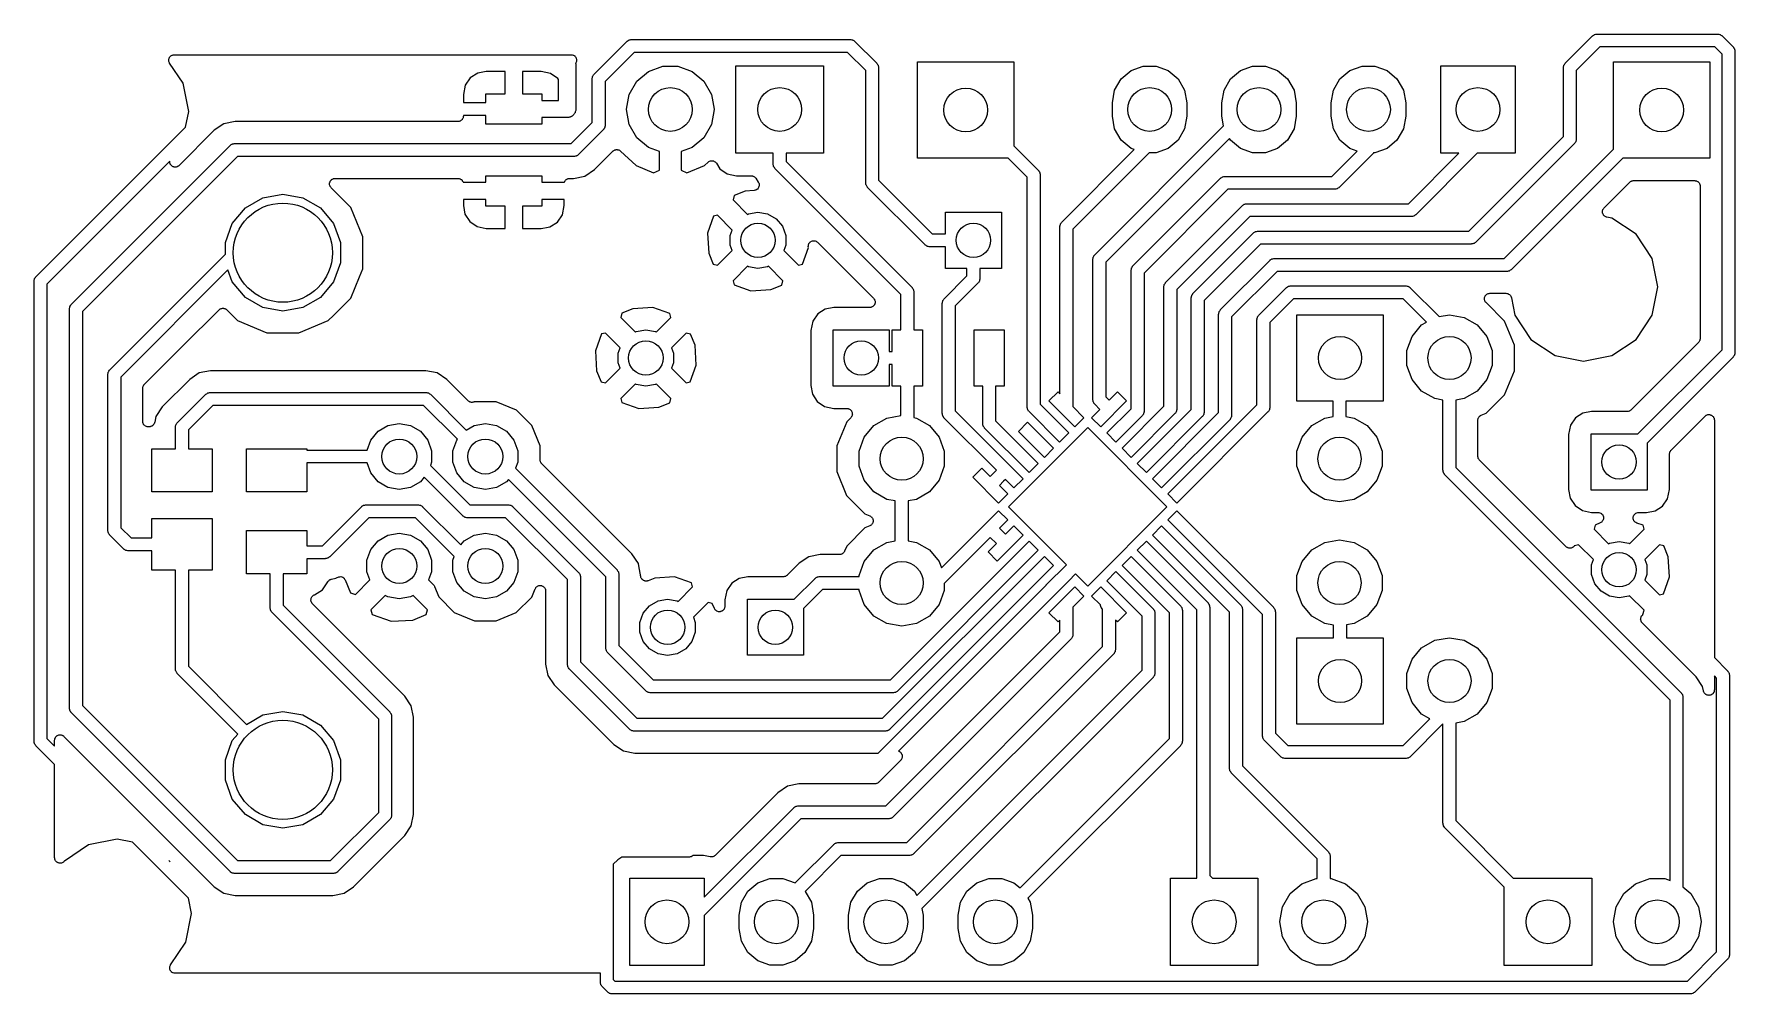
# Model space of a CAD drawing. Extents: x 3.5 to 43, y -206.8 to -184.6.
import ezdxf

# ---------------------------------------------------------------- set-up
doc = ezdxf.new("R2010")
doc.units = 0
doc.header["$MEASUREMENT"] = 0
doc.layers.add('BLACK', color=7, linetype='CONTINUOUS')

msp = doc.modelspace()

# ---------------------------------------------------------------- linework, layer by layer
at = {"layer": 'Black'}
for p, q in [((16.5182, -185.507), (17.2802, -184.745)), ((17.2802, -184.745), (17.2856, -184.741)), ((17.2856, -184.741), (17.2899, -184.736)), ((17.2899, -184.736), (17.3069, -184.726)), ((17.3069, -184.726), (17.3229, -184.715)), ((17.3229, -184.715), (17.3293, -184.713)), ((17.3293, -184.713), (17.335, -184.71)), ((17.335, -184.71), (17.3543, -184.707)), ((17.3543, -184.707), (17.3732, -184.702)), ((17.3732, -184.702), (17.3798, -184.702)), ((17.3798, -184.702), (17.3863, -184.701)), ((17.3863, -184.701), (22.4663, -184.701)), ((22.4663, -184.701), (22.4728, -184.702)), ((22.4728, -184.702), (22.4794, -184.702)), ((22.4794, -184.702), (22.4983, -184.707)), ((22.4983, -184.707), (22.5176, -184.71)), ((22.5176, -184.71), (22.5233, -184.713)), ((22.5233, -184.713), (22.5297, -184.715)), ((22.5297, -184.715), (22.5457, -184.726)), ((22.5457, -184.726), (22.5627, -184.736)), ((22.5627, -184.736), (22.567, -184.741)), ((22.567, -184.741), (22.5724, -184.745)), ((22.5724, -184.745), (23.0804, -185.253)), ((39.0607, -185.253), (39.6957, -184.618)), ((39.6957, -184.618), (39.7011, -184.614)), ((39.7011, -184.614), (39.7054, -184.609)), ((39.7054, -184.609), (39.7223, -184.599)), ((39.7223, -184.599), (39.7384, -184.588)), ((39.7384, -184.588), (39.7448, -184.586)), ((39.7448, -184.586), (39.7505, -184.583)), ((39.7505, -184.583), (39.7698, -184.58)), ((39.7698, -184.58), (39.7887, -184.575)), ((39.7887, -184.575), (39.7953, -184.575)), ((39.7953, -184.575), (39.8018, -184.574)), ((39.8018, -184.574), (42.5958, -184.574)), ((42.5958, -184.574), (42.6023, -184.575)), ((42.6023, -184.575), (42.6089, -184.575)), ((42.6089, -184.575), (42.6278, -184.58)), ((42.6278, -184.58), (42.6471, -184.583)), ((42.6471, -184.583), (42.6528, -184.586)), ((42.6528, -184.586), (42.6592, -184.588)), ((42.6592, -184.588), (42.6752, -184.599)), ((42.6752, -184.599), (42.6922, -184.609)), ((42.6922, -184.609), (42.6965, -184.614)), ((42.6965, -184.614), (42.7019, -184.618)), ((42.7019, -184.618), (42.9559, -184.872)), ((6.6491, -185.158), (6.65524, -185.141)), ((6.6491, -185.162), (6.6491, -185.158)), ((6.65524, -185.141), (6.66026, -185.124)), ((6.66026, -185.124), (6.66275, -185.12)), ((6.66275, -185.12), (6.66418, -185.117)), ((6.66418, -185.117), (6.67573, -185.103)), ((6.67573, -185.103), (6.68635, -185.088)), ((6.68635, -185.088), (6.68984, -185.086)), ((6.68984, -185.086), (6.69253, -185.083)), ((6.69253, -185.083), (6.70808, -185.074)), ((6.70808, -185.074), (6.72302, -185.064)), ((6.72302, -185.064), (6.7271, -185.063)), ((6.7271, -185.063), (6.73073, -185.061)), ((6.73073, -185.061), (6.74842, -185.058)), ((6.74842, -185.058), (6.76586, -185.053)), ((6.76586, -185.053), (6.77003, -185.054)), ((6.77003, -185.054), (6.77417, -185.053)), ((6.77417, -185.053), (15.9877, -185.053)), ((15.9877, -185.053), (15.9918, -185.054)), ((15.9918, -185.054), (15.996, -185.053)), ((15.996, -185.053), (16.0134, -185.058)), ((16.0134, -185.058), (16.0311, -185.061)), ((16.0311, -185.061), (16.0347, -185.063)), ((16.0347, -185.063), (16.0388, -185.064)), ((16.0388, -185.064), (16.0537, -185.074)), ((16.0537, -185.074), (16.0693, -185.083)), ((16.0693, -185.083), (16.072, -185.086)), ((16.072, -185.086), (16.0755, -185.088)), ((16.0755, -185.088), (16.0861, -185.103)), ((16.0861, -185.103), (16.0976, -185.117)), ((16.0976, -185.117), (16.0991, -185.12)), ((16.0991, -185.12), (16.1016, -185.124)), ((16.1016, -185.124), (16.1066, -185.141)), ((16.1066, -185.141), (16.1127, -185.158)), ((16.1127, -185.158), (16.1127, -185.162)), ((17.4484, -185.001), (16.7743, -185.675)), ((22.4042, -185.001), (17.4484, -185.001)), ((22.8243, -185.421), (22.4042, -185.001)), ((39.8639, -184.874), (39.3168, -185.421)), ((42.5337, -184.874), (39.8639, -184.874)), ((42.6998, -185.04), (42.5337, -184.874)), ((42.6998, -191.901), (42.6998, -185.04)), ((42.9559, -184.872), (42.9597, -184.877)), ((42.9597, -184.877), (42.9647, -184.882)), ((42.9647, -184.882), (42.9745, -184.899)), ((42.9745, -184.899), (42.9857, -184.915)), ((42.9857, -184.915), (42.9875, -184.921)), ((42.9875, -184.921), (42.9908, -184.927)), ((42.9908, -184.927), (42.9942, -184.946)), ((42.9942, -184.946), (42.9992, -184.965)), ((42.9992, -184.965), (42.9987, -184.972)), ((42.9987, -184.972), (42.9998, -184.978)), ((42.9998, -184.978), (42.9998, -191.963)), ((6.64792, -185.166), (6.6491, -185.162)), ((6.6491, -185.184), (6.64792, -185.166)), ((6.6491, -185.202), (6.6491, -185.184)), ((6.65053, -185.206), (6.6491, -185.202)), ((6.65081, -185.21), (6.65053, -185.206)), ((6.65804, -185.227), (6.65081, -185.21)), ((6.66418, -185.244), (6.65804, -185.227)), ((6.66688, -185.247), (6.66418, -185.244)), ((6.66857, -185.251), (6.66688, -185.247)), ((6.97875, -185.715), (6.66857, -185.251)), ((13.8183, -185.481), (13.6447, -185.593)), ((14.0176, -185.444), (13.8183, -185.481)), ((14.4558, -185.444), (14.0176, -185.444)), ((14.4558, -185.964), (14.4558, -185.444)), ((14.8558, -185.444), (14.8558, -185.964)), ((15.2931, -185.444), (14.8558, -185.444)), ((15.5073, -185.487), (15.2931, -185.444)), ((15.677, -185.603), (15.5073, -185.487)), ((16.0932, -185.251), (16.0918, -185.253)), ((16.0918, -185.253), (16.0953, -185.273)), ((16.0949, -185.247), (16.0932, -185.251)), ((16.0976, -185.244), (16.0949, -185.247)), ((16.0953, -185.273), (16.0953, -186.314)), ((16.1038, -185.227), (16.0976, -185.244)), ((16.111, -185.21), (16.1038, -185.227)), ((16.1113, -185.206), (16.111, -185.21)), ((16.1127, -185.202), (16.1113, -185.206)), ((16.1127, -185.162), (16.1139, -185.166)), ((16.1139, -185.166), (16.1127, -185.184)), ((16.1127, -185.184), (16.1127, -185.202)), ((16.4866, -185.556), (16.4884, -185.55)), ((16.4884, -185.55), (16.4996, -185.534)), ((16.4996, -185.534), (16.5094, -185.517)), ((16.5094, -185.517), (16.5144, -185.512)), ((16.5144, -185.512), (16.5182, -185.507)), ((17.5097, -185.667), (17.78, -185.44)), ((17.78, -185.44), (18.1116, -185.32)), ((18.1116, -185.32), (18.4644, -185.32)), ((18.4644, -185.32), (18.796, -185.44)), ((18.796, -185.44), (19.0663, -185.667)), ((19.812, -187.34), (19.812, -185.308)), ((19.812, -185.308), (21.844, -185.308)), ((21.844, -185.308), (21.844, -187.34)), ((22.8243, -188.026), (22.8243, -185.421)), ((23.0804, -185.253), (23.0842, -185.258)), ((23.0842, -185.258), (23.0892, -185.263)), ((23.0892, -185.263), (23.099, -185.28)), ((23.099, -185.28), (23.1102, -185.296)), ((23.1102, -185.296), (23.112, -185.302)), ((23.112, -185.302), (23.1153, -185.308)), ((23.1153, -185.308), (23.1187, -185.327)), ((23.1187, -185.327), (23.1237, -185.346)), ((23.1237, -185.346), (23.1232, -185.353)), ((23.1232, -185.353), (23.1243, -185.359)), ((23.1243, -185.359), (23.1243, -187.964)), ((24.0284, -187.455), (24.0284, -185.219)), ((24.0284, -185.219), (26.2636, -185.219)), ((26.2636, -185.219), (26.2636, -187.166)), ((28.7516, -185.613), (28.9814, -185.42)), ((28.9814, -185.42), (29.2632, -185.317)), ((29.2632, -185.317), (29.5632, -185.317)), ((29.5632, -185.317), (29.845, -185.42)), ((29.845, -185.42), (30.0748, -185.613)), ((31.2916, -185.613), (31.5214, -185.42)), ((31.5214, -185.42), (31.8032, -185.317)), ((31.8032, -185.317), (32.1032, -185.317)), ((32.1032, -185.317), (32.385, -185.42)), ((32.385, -185.42), (32.6148, -185.613)), ((33.8316, -185.613), (34.0614, -185.42)), ((34.0614, -185.42), (34.3432, -185.317)), ((34.3432, -185.317), (34.6432, -185.317)), ((34.6432, -185.317), (34.925, -185.42)), ((34.925, -185.42), (35.1548, -185.613)), ((36.1696, -187.34), (36.1696, -185.308)), ((36.1696, -185.308), (37.8968, -185.308)), ((37.8968, -185.308), (37.8968, -187.34)), ((39.0168, -185.359), (39.0179, -185.353)), ((39.0168, -186.948), (39.0168, -185.359)), ((39.0174, -185.346), (39.0224, -185.327)), ((39.0179, -185.353), (39.0174, -185.346)), ((39.0224, -185.327), (39.0258, -185.308)), ((39.0258, -185.308), (39.0291, -185.302)), ((39.0291, -185.302), (39.0309, -185.296)), ((39.0309, -185.296), (39.0421, -185.28)), ((39.0421, -185.28), (39.0519, -185.263)), ((39.0519, -185.263), (39.0569, -185.258)), ((39.0569, -185.258), (39.0607, -185.253)), ((39.3168, -185.421), (39.3168, -187.01)), ((40.1828, -187.242), (40.1828, -185.219)), ((40.1828, -185.219), (42.418, -185.219)), ((42.418, -185.219), (42.418, -187.455)), ((7.11007, -186.375), (6.97875, -185.715)), ((13.5287, -185.763), (13.4854, -185.977)), ((13.6447, -185.593), (13.5287, -185.763)), ((15.6953, -185.631), (15.677, -185.603)), ((15.6953, -186.114), (15.6953, -185.631)), ((16.4743, -185.613), (16.4754, -185.607)), ((16.4743, -186.63), (16.4743, -185.613)), ((16.4749, -185.6), (16.4799, -185.581)), ((16.4754, -185.607), (16.4749, -185.6)), ((16.4799, -185.581), (16.4833, -185.562)), ((16.4833, -185.562), (16.4866, -185.556)), ((16.7743, -185.675), (16.7743, -186.693)), ((17.3333, -185.973), (17.5097, -185.667)), ((19.0663, -185.667), (19.2427, -185.973)), ((28.5496, -186.168), (28.6017, -185.873)), ((28.6017, -185.873), (28.7516, -185.613)), ((30.0748, -185.613), (30.2247, -185.873)), ((30.2247, -185.873), (30.2768, -186.168)), ((31.0896, -186.168), (31.1417, -185.873)), ((31.1417, -185.873), (31.2916, -185.613)), ((32.6148, -185.613), (32.7647, -185.873)), ((32.7647, -185.873), (32.8168, -186.168)), ((33.6296, -186.168), (33.6817, -185.873)), ((33.6817, -185.873), (33.8316, -185.613)), ((35.1548, -185.613), (35.3047, -185.873)), ((35.3047, -185.873), (35.3568, -186.168)), ((13.4854, -185.977), (13.4854, -186.164)), ((13.4854, -186.164), (14.0058, -186.164)), ((14.0058, -186.164), (14.0058, -185.964)), ((14.0058, -185.964), (14.4558, -185.964)), ((14.8558, -185.964), (15.3058, -185.964)), ((15.3058, -185.964), (15.3058, -186.114)), ((15.3058, -186.114), (15.6953, -186.114)), ((16.0946, -186.331), (16.0922, -186.34)), ((16.0922, -186.34), (16.0922, -186.349)), ((16.0953, -186.314), (16.0938, -186.323)), ((16.0938, -186.323), (16.0946, -186.331)), ((17.272, -186.32), (17.3333, -185.973)), ((17.272, -186.328), (17.272, -186.32)), ((17.3333, -186.676), (17.272, -186.328)), ((19.2427, -185.973), (19.304, -186.32)), ((19.304, -186.328), (19.2427, -186.676)), ((19.304, -186.32), (19.304, -186.328)), ((28.5496, -186.481), (28.5496, -186.168)), ((30.2768, -186.168), (30.2768, -186.481)), ((31.0896, -186.481), (31.0896, -186.168)), ((32.8168, -186.168), (32.8168, -186.481)), ((33.6296, -186.481), (33.6296, -186.168)), ((35.3568, -186.168), (35.3568, -186.481)), ((3.56423, -190.206), (7.03929, -186.731)), ((7.03929, -186.731), (7.11007, -186.375)), ((7.92795, -186.658), (7.70468, -186.808)), ((8.19131, -186.606), (7.92795, -186.658)), ((13.3584, -186.606), (8.19131, -186.606)), ((13.3693, -186.604), (13.3584, -186.606)), ((13.3804, -186.604), (13.3693, -186.604)), ((13.3909, -186.6), (13.3804, -186.604)), ((13.4018, -186.598), (13.3909, -186.6)), ((13.4114, -186.593), (13.4018, -186.598)), ((13.4219, -186.589), (13.4114, -186.593)), ((13.4304, -186.582), (13.4219, -186.589)), ((13.44, -186.576), (13.4304, -186.582)), ((13.4471, -186.568), (13.44, -186.576)), ((13.4556, -186.561), (13.4471, -186.568)), ((13.4612, -186.551), (13.4556, -186.561)), ((13.4683, -186.543), (13.4612, -186.551)), ((13.4721, -186.532), (13.4683, -186.543)), ((13.4777, -186.522), (13.4721, -186.532)), ((13.4796, -186.512), (13.4777, -186.522)), ((13.4834, -186.501), (13.4796, -186.512)), ((13.4854, -186.479), (13.4834, -186.49)), ((13.4834, -186.49), (13.4834, -186.501)), ((14.0058, -186.464), (13.4854, -186.464)), ((13.4854, -186.464), (13.4854, -186.479)), ((14.0058, -186.664), (14.0058, -186.464)), ((15.3058, -186.664), (14.0058, -186.664)), ((15.8953, -186.514), (15.3058, -186.514)), ((15.3058, -186.514), (15.3058, -186.664)), ((15.9039, -186.513), (15.8953, -186.514)), ((15.9127, -186.513), (15.9039, -186.513)), ((15.9214, -186.511), (15.9127, -186.513)), ((15.93, -186.511), (15.9214, -186.511)), ((15.9463, -186.505), (15.93, -186.511)), ((15.9637, -186.502), (15.9463, -186.505)), ((15.9713, -186.498), (15.9637, -186.502)), ((15.9798, -186.495), (15.9713, -186.498)), ((15.9871, -186.49), (15.9798, -186.495)), ((15.9953, -186.487), (15.9871, -186.49)), ((15.9907, -187.114), (16.4743, -186.63)), ((16.0087, -186.476), (15.9953, -186.487)), ((16.0238, -186.467), (16.0087, -186.476)), ((16.0295, -186.461), (16.0238, -186.467)), ((16.0367, -186.455), (16.0295, -186.461)), ((16.0418, -186.448), (16.0367, -186.455)), ((16.0367, -186.455), (16.0367, -186.455)), ((16.0485, -186.443), (16.0418, -186.448)), ((16.0573, -186.427), (16.0485, -186.443)), ((16.0685, -186.414), (16.0573, -186.427)), ((16.0715, -186.406), (16.0685, -186.414)), ((16.0766, -186.399), (16.0715, -186.406)), ((16.0789, -186.39), (16.0766, -186.399)), ((16.0833, -186.382), (16.0789, -186.39)), ((16.0863, -186.365), (16.0833, -186.382)), ((16.0922, -186.349), (16.0863, -186.365)), ((16.7687, -186.725), (16.7653, -186.744)), ((16.7737, -186.706), (16.7687, -186.725)), ((16.7743, -186.693), (16.7732, -186.699)), ((16.7732, -186.699), (16.7737, -186.706)), ((17.5097, -186.981), (17.3333, -186.676)), ((19.2427, -186.676), (19.0663, -186.981)), ((28.1387, -189.698), (31.1296, -186.707)), ((28.6017, -186.776), (28.5496, -186.481)), ((30.2768, -186.481), (30.2247, -186.776)), ((31.1296, -186.707), (31.0896, -186.481)), ((32.8168, -186.481), (32.7647, -186.776)), ((33.6817, -186.776), (33.6296, -186.481)), ((35.3568, -186.481), (35.3047, -186.776)), ((7.70468, -186.808), (6.88718, -187.625)), ((8.09935, -187.139), (8.11541, -187.128)), ((8.11541, -187.128), (8.12178, -187.126)), ((8.12178, -187.126), (8.1275, -187.123)), ((8.1275, -187.123), (8.14679, -187.12)), ((8.14679, -187.12), (8.16573, -187.115)), ((8.16573, -187.115), (8.1723, -187.115)), ((8.1723, -187.115), (8.1788, -187.114)), ((8.1788, -187.114), (15.9907, -187.114)), ((16.7304, -186.799), (16.1589, -187.37)), ((16.7342, -186.793), (16.7304, -186.799)), ((16.7392, -186.789), (16.7342, -186.793)), ((16.749, -186.772), (16.7392, -186.789)), ((16.7602, -186.756), (16.749, -186.772)), ((16.762, -186.75), (16.7602, -186.756)), ((16.7653, -186.744), (16.762, -186.75)), ((17.78, -187.208), (17.5097, -186.981)), ((19.0663, -186.981), (18.796, -187.208)), ((31.2674, -186.994), (28.3948, -189.866)), ((28.7516, -187.036), (28.6017, -186.776)), ((28.9814, -187.228), (28.7516, -187.036)), ((30.0748, -187.036), (29.845, -187.228)), ((30.2247, -186.776), (30.0748, -187.036)), ((31.2916, -187.036), (31.2674, -186.994)), ((31.5214, -187.228), (31.2916, -187.036)), ((32.6148, -187.036), (32.385, -187.228)), ((32.7647, -186.776), (32.6148, -187.036)), ((33.8316, -187.036), (33.6817, -186.776)), ((34.0614, -187.228), (33.8316, -187.036)), ((35.1548, -187.036), (34.925, -187.228)), ((35.3047, -186.776), (35.1548, -187.036)), ((36.8187, -189.146), (39.0168, -186.948)), ((39.2729, -187.116), (36.9869, -189.402)), ((39.2767, -187.111), (39.2729, -187.116)), ((39.2817, -187.106), (39.2767, -187.111)), ((39.2915, -187.089), (39.2817, -187.106)), ((39.3027, -187.073), (39.2915, -187.089)), ((39.3045, -187.067), (39.3027, -187.073)), ((39.3078, -187.061), (39.3045, -187.067)), ((39.3112, -187.042), (39.3078, -187.061)), ((39.3162, -187.023), (39.3112, -187.042)), ((39.3168, -187.01), (39.3157, -187.017)), ((39.3157, -187.017), (39.3162, -187.023)), ((6.67109, -187.523), (3.8203, -190.374)), ((4.38973, -190.841), (8.07273, -187.158)), ((8.24093, -187.414), (4.6458, -191.009)), ((6.67086, -187.524), (6.67109, -187.523)), ((6.67195, -187.537), (6.67086, -187.524)), ((8.07273, -187.158), (8.07814, -187.154)), ((8.07814, -187.154), (8.08238, -187.149)), ((8.08238, -187.149), (8.09935, -187.139)), ((16.0528, -187.414), (8.24093, -187.414)), ((16.0593, -187.413), (16.0528, -187.414)), ((16.0659, -187.413), (16.0593, -187.413)), ((16.0848, -187.408), (16.0659, -187.413)), ((16.1041, -187.405), (16.0848, -187.408)), ((16.1098, -187.402), (16.1041, -187.405)), ((16.1162, -187.4), (16.1098, -187.402)), ((16.1322, -187.389), (16.1162, -187.4)), ((16.1492, -187.379), (16.1322, -187.389)), ((16.1535, -187.374), (16.1492, -187.379)), ((16.1589, -187.37), (16.1535, -187.374)), ((16.5269, -187.72), (16.9563, -187.291)), ((16.9563, -187.291), (16.9634, -187.286)), ((16.9634, -187.286), (16.9693, -187.28)), ((16.9693, -187.28), (16.9813, -187.274)), ((16.9813, -187.274), (16.9924, -187.266)), ((16.9924, -187.266), (17.0008, -187.264)), ((17.0008, -187.264), (17.0086, -187.26)), ((17.0086, -187.26), (17.022, -187.258)), ((17.022, -187.258), (17.035, -187.254)), ((17.035, -187.254), (17.0437, -187.255)), ((17.0437, -187.255), (17.0523, -187.254)), ((17.0523, -187.254), (17.0655, -187.257)), ((17.0655, -187.257), (17.0789, -187.258)), ((17.0789, -187.258), (17.0868, -187.262)), ((17.0868, -187.262), (17.0954, -187.264)), ((17.0954, -187.264), (17.1067, -187.271)), ((17.1067, -187.271), (17.1189, -187.277)), ((17.1189, -187.277), (17.1251, -187.283)), ((17.1251, -187.283), (17.1324, -187.288)), ((17.1324, -187.288), (17.4928, -187.622)), ((18.034, -187.3), (17.78, -187.208)), ((18.034, -187.73), (18.034, -187.3)), ((18.796, -187.208), (18.542, -187.3)), ((18.542, -187.3), (18.542, -187.73)), ((19.183, -187.535), (19.2011, -187.523)), ((19.2011, -187.523), (19.2012, -187.523)), ((19.2012, -187.523), (19.2013, -187.523)), ((19.2013, -187.523), (19.2222, -187.518)), ((19.2222, -187.518), (19.2441, -187.513)), ((19.2441, -187.513), (19.2442, -187.513)), ((19.2442, -187.513), (19.2443, -187.513)), ((19.2443, -187.513), (19.2656, -187.516)), ((19.2656, -187.516), (19.2879, -187.519)), ((19.2879, -187.519), (19.2879, -187.519)), ((19.2879, -187.519), (19.288, -187.519)), ((19.288, -187.519), (19.3076, -187.529)), ((20.678, -187.34), (19.812, -187.34)), ((20.678, -187.594), (20.678, -187.34)), ((21.844, -187.34), (20.978, -187.34)), ((20.978, -187.34), (20.978, -187.532)), ((26.1277, -187.455), (24.0284, -187.455)), ((26.5708, -187.898), (26.1277, -187.455)), ((26.2636, -187.166), (26.8269, -187.729)), ((27.3767, -188.936), (29.0568, -187.256)), ((29.406, -187.331), (27.6328, -189.104)), ((29.0568, -187.256), (28.9814, -187.228)), ((29.5632, -187.331), (29.406, -187.331)), ((29.845, -187.228), (29.5632, -187.331)), ((31.8032, -187.331), (31.5214, -187.228)), ((32.1032, -187.331), (31.8032, -187.331)), ((32.385, -187.228), (32.1032, -187.331)), ((33.6437, -187.876), (34.2299, -187.29)), ((34.5993, -187.345), (33.8119, -188.132)), ((34.2299, -187.29), (34.0614, -187.228)), ((34.6031, -187.339), (34.5993, -187.345)), ((34.6081, -187.335), (34.6031, -187.339)), ((34.6104, -187.331), (34.6081, -187.335)), ((34.6432, -187.331), (34.6104, -187.331)), ((34.925, -187.228), (34.6432, -187.331)), ((35.4217, -188.511), (36.5925, -187.34)), ((37.0167, -187.34), (35.5899, -188.767)), ((36.5925, -187.34), (36.1696, -187.34)), ((37.8968, -187.34), (37.0167, -187.34)), ((37.6442, -189.781), (40.1828, -187.242)), ((40.3949, -187.455), (37.8124, -190.037)), ((42.418, -187.455), (40.3949, -187.455)), ((6.67113, -187.549), (6.67195, -187.537)), ((6.67386, -187.558), (6.67113, -187.549)), ((6.67471, -187.568), (6.67386, -187.558)), ((6.67998, -187.579), (6.67471, -187.568)), ((6.68347, -187.591), (6.67998, -187.579)), ((6.68923, -187.599), (6.68347, -187.591)), ((6.69335, -187.608), (6.68923, -187.599)), ((6.70217, -187.617), (6.69335, -187.608)), ((6.70956, -187.627), (6.70217, -187.617)), ((6.71765, -187.632), (6.70956, -187.627)), ((6.72453, -187.639), (6.71765, -187.632)), ((6.73584, -187.645), (6.72453, -187.639)), ((6.74623, -187.652), (6.73584, -187.645)), ((6.75569, -187.654), (6.74623, -187.652)), ((6.76451, -187.658), (6.75569, -187.654)), ((6.77694, -187.659), (6.76451, -187.658)), ((6.78907, -187.662), (6.77694, -187.659)), ((6.79875, -187.661), (6.78907, -187.662)), ((6.80845, -187.662), (6.79875, -187.661)), ((6.8205, -187.659), (6.80845, -187.662)), ((6.83292, -187.657), (6.8205, -187.659)), ((6.84165, -187.653), (6.83292, -187.657)), ((6.85105, -187.65), (6.84165, -187.653)), ((6.86128, -187.643), (6.85105, -187.65)), ((6.87247, -187.638), (6.86128, -187.643)), ((6.87921, -187.631), (6.87247, -187.638)), ((6.88718, -187.625), (6.87921, -187.631)), ((10.4902, -187.925), (10.5064, -187.922)), ((10.5064, -187.922), (13.3584, -187.922)), ((13.3584, -187.922), (13.3693, -187.924)), ((14.0058, -188.014), (14.0058, -187.864)), ((14.0058, -187.864), (15.3058, -187.864)), ((15.3058, -187.864), (15.3058, -188.014)), ((15.9423, -187.924), (15.9532, -187.922)), ((15.9532, -187.922), (16.0403, -187.922)), ((16.0403, -187.922), (16.3037, -187.87)), ((16.3037, -187.87), (16.5269, -187.72)), ((17.4928, -187.622), (17.9021, -187.792)), ((17.9021, -187.792), (18.034, -187.73)), ((18.542, -187.73), (18.6739, -187.792)), ((18.6739, -187.792), (19.0832, -187.622)), ((19.0832, -187.622), (19.164, -187.547)), ((19.164, -187.547), (19.1641, -187.547)), ((19.1641, -187.547), (19.1642, -187.547)), ((19.1642, -187.547), (19.183, -187.535)), ((19.3076, -187.529), (19.3271, -187.539)), ((19.3271, -187.539), (19.3272, -187.539)), ((19.3272, -187.539), (19.3273, -187.539)), ((19.3273, -187.539), (19.3417, -187.555)), ((19.3417, -187.555), (19.3571, -187.571)), ((19.3571, -187.571), (19.3571, -187.571)), ((19.3571, -187.571), (19.3572, -187.571)), ((19.3572, -187.571), (19.4408, -187.701)), ((19.4408, -187.701), (19.6105, -187.817)), ((19.6105, -187.817), (19.8247, -187.861)), ((19.8247, -187.861), (20.1649, -187.861)), ((20.1649, -187.861), (20.1826, -187.864)), ((20.1826, -187.864), (20.2005, -187.866)), ((20.2005, -187.866), (20.2042, -187.868)), ((20.2042, -187.868), (20.2084, -187.868)), ((20.2084, -187.868), (20.2239, -187.877)), ((20.2239, -187.877), (20.24, -187.885)), ((20.24, -187.885), (20.2429, -187.888)), ((20.2429, -187.888), (20.2466, -187.89)), ((20.2466, -187.89), (20.2581, -187.904)), ((20.2581, -187.904), (20.2705, -187.917)), ((20.2705, -187.917), (20.3309, -188.008)), ((20.6791, -187.601), (20.678, -187.594)), ((20.6786, -187.607), (20.6791, -187.601)), ((20.6836, -187.626), (20.6786, -187.607)), ((20.687, -187.646), (20.6836, -187.626)), ((20.6903, -187.651), (20.687, -187.646)), ((20.6921, -187.658), (20.6903, -187.651)), ((20.7033, -187.674), (20.6921, -187.658)), ((20.7131, -187.691), (20.7033, -187.674)), ((20.7181, -187.695), (20.7131, -187.691)), ((20.7219, -187.7), (20.7181, -187.695)), ((23.6396, -190.618), (20.7219, -187.7)), ((20.978, -187.532), (23.8957, -190.45)), ((26.5708, -193.226), (26.5708, -187.898)), ((26.8269, -187.729), (26.8307, -187.735)), ((26.8307, -187.735), (26.8357, -187.739)), ((26.8357, -187.739), (26.8455, -187.756)), ((26.8455, -187.756), (26.8567, -187.772)), ((26.8567, -187.772), (26.8585, -187.779)), ((26.8585, -187.779), (26.8618, -187.784)), ((26.8618, -187.784), (26.8652, -187.804)), ((26.8652, -187.804), (26.8702, -187.822)), ((26.8702, -187.822), (26.8697, -187.829)), ((26.8697, -187.829), (26.8708, -187.836)), ((26.8708, -187.836), (26.8708, -193.164)), ((29.0277, -189.952), (31.0597, -187.92)), ((31.0597, -187.92), (31.0651, -187.916)), ((31.0651, -187.916), (31.0694, -187.911)), ((31.0694, -187.911), (31.0864, -187.901)), ((31.0864, -187.901), (31.1024, -187.89)), ((31.1024, -187.89), (31.1088, -187.888)), ((31.1088, -187.888), (31.1145, -187.885)), ((31.1145, -187.885), (31.1338, -187.882)), ((31.1338, -187.882), (31.1527, -187.877)), ((31.1527, -187.877), (31.1593, -187.877)), ((31.1593, -187.877), (31.1658, -187.876)), ((31.1658, -187.876), (33.6437, -187.876)), ((8.83291, -188.373), (9.2964, -188.291)), ((9.2964, -188.291), (9.75989, -188.373)), ((10.3799, -188.06), (10.3814, -188.044)), ((10.3814, -188.065), (10.3799, -188.06)), ((10.3814, -188.027), (10.3833, -188.022)), ((10.3814, -188.044), (10.3814, -188.027)), ((10.3814, -188.071), (10.3814, -188.065)), ((10.387, -188.087), (10.3814, -188.071)), ((10.3833, -188.022), (10.3838, -188.016)), ((10.3838, -188.016), (10.3908, -188.001)), ((10.3913, -188.103), (10.387, -188.087)), ((10.3908, -188.001), (10.3965, -187.986)), ((10.3945, -188.107), (10.3913, -188.103)), ((10.3965, -188.113), (10.3945, -188.107)), ((10.3965, -187.986), (10.4001, -187.981)), ((10.4071, -188.125), (10.3965, -188.113)), ((10.4001, -187.981), (10.4025, -187.976)), ((10.4025, -187.976), (10.4142, -187.964)), ((10.4166, -188.139), (10.4071, -188.125)), ((10.4142, -187.964), (10.4248, -187.952)), ((10.8725, -188.595), (10.4166, -188.139)), ((10.4248, -187.952), (10.4297, -187.949)), ((10.4297, -187.949), (10.4337, -187.945)), ((10.4337, -187.945), (10.4487, -187.938)), ((10.4487, -187.938), (10.463, -187.93)), ((10.463, -187.93), (10.4686, -187.929)), ((10.4686, -187.929), (10.4737, -187.926)), ((10.4737, -187.926), (10.4902, -187.925)), ((13.3693, -187.924), (13.3804, -187.924)), ((13.3804, -187.924), (13.3909, -187.928)), ((13.3909, -187.928), (13.4018, -187.93)), ((13.4018, -187.93), (13.4114, -187.935)), ((13.4114, -187.935), (13.4219, -187.939)), ((13.4219, -187.939), (13.4304, -187.946)), ((13.4304, -187.946), (13.44, -187.952)), ((13.44, -187.952), (13.4471, -187.96)), ((13.4471, -187.96), (13.4556, -187.967)), ((13.4556, -187.967), (13.4612, -187.977)), ((13.4612, -187.977), (13.4683, -187.986)), ((13.4683, -187.986), (13.4721, -187.996)), ((13.4721, -187.996), (13.4777, -188.006)), ((13.4777, -188.006), (13.4792, -188.014)), ((13.4792, -188.014), (14.0058, -188.014)), ((15.3058, -188.014), (15.8324, -188.014)), ((15.8324, -188.014), (15.8339, -188.006)), ((15.8339, -188.006), (15.8395, -187.996)), ((15.8395, -187.996), (15.8433, -187.986)), ((15.8433, -187.986), (15.8504, -187.977)), ((15.8504, -187.977), (15.856, -187.967)), ((15.856, -187.967), (15.8645, -187.96)), ((15.8645, -187.96), (15.8716, -187.952)), ((15.8716, -187.952), (15.8812, -187.946)), ((15.8812, -187.946), (15.8897, -187.939)), ((15.8897, -187.939), (15.9002, -187.935)), ((15.9002, -187.935), (15.9098, -187.93)), ((15.9098, -187.93), (15.9207, -187.928)), ((15.9207, -187.928), (15.9312, -187.924)), ((15.9312, -187.924), (15.9423, -187.924)), ((20.0231, -188.217), (19.7684, -188.323)), ((20.2327, -188.205), (20.0231, -188.217)), ((20.2331, -188.205), (20.2327, -188.205)), ((20.2336, -188.205), (20.2331, -188.205)), ((20.2546, -188.2), (20.2336, -188.205)), ((20.2756, -188.195), (20.2546, -188.2)), ((20.276, -188.194), (20.2756, -188.195)), ((20.2765, -188.194), (20.276, -188.194)), ((20.2944, -188.182), (20.2765, -188.194)), ((20.3124, -188.17), (20.2944, -188.182)), ((20.3127, -188.17), (20.3124, -188.17)), ((20.3131, -188.17), (20.3127, -188.17)), ((20.3259, -188.152), (20.3131, -188.17)), ((20.3388, -188.135), (20.3259, -188.152)), ((20.3309, -188.008), (20.3311, -188.008)), ((20.3311, -188.008), (20.3315, -188.008)), ((20.3315, -188.008), (20.34, -188.028)), ((20.3389, -188.135), (20.3388, -188.135)), ((20.3392, -188.134), (20.3389, -188.135)), ((20.3453, -188.114), (20.3392, -188.134)), ((20.34, -188.028), (20.3487, -188.048)), ((20.3515, -188.093), (20.3453, -188.114)), ((20.3487, -188.048), (20.3487, -188.048)), ((20.3487, -188.048), (20.3489, -188.049)), ((20.3489, -188.049), (20.3502, -188.07)), ((20.3502, -188.07), (20.3516, -188.092)), ((20.3516, -188.092), (20.3514, -188.092)), ((20.3514, -188.092), (20.3515, -188.093)), ((22.8254, -188.033), (22.8243, -188.026)), ((22.8249, -188.039), (22.8254, -188.033)), ((22.8299, -188.058), (22.8249, -188.039)), ((22.8333, -188.077), (22.8299, -188.058)), ((22.8366, -188.083), (22.8333, -188.077)), ((22.8384, -188.089), (22.8366, -188.083)), ((22.8496, -188.105), (22.8384, -188.089)), ((22.8594, -188.122), (22.8496, -188.105)), ((22.8644, -188.127), (22.8594, -188.122)), ((22.8682, -188.132), (22.8644, -188.127)), ((24.2017, -189.466), (22.8682, -188.132)), ((23.1243, -187.964), (24.3699, -189.21)), ((31.2279, -188.176), (29.2838, -190.12)), ((33.7058, -188.176), (31.2279, -188.176)), ((33.7123, -188.175), (33.7058, -188.176)), ((33.7189, -188.175), (33.7123, -188.175)), ((33.7378, -188.17), (33.7189, -188.175)), ((33.7571, -188.167), (33.7378, -188.17)), ((33.7628, -188.164), (33.7571, -188.167)), ((33.7692, -188.162), (33.7628, -188.164)), ((33.7852, -188.151), (33.7692, -188.162)), ((33.8022, -188.141), (33.7852, -188.151)), ((33.8065, -188.136), (33.8022, -188.141)), ((33.8119, -188.132), (33.8065, -188.136)), ((39.9608, -188.607), (40.5557, -188.012)), ((40.5557, -188.012), (40.5603, -188.009)), ((40.5603, -188.009), (40.5639, -188.005)), ((40.5639, -188.005), (40.5783, -187.996)), ((40.5783, -187.996), (40.5918, -187.987)), ((40.5918, -187.987), (40.5972, -187.985)), ((40.5972, -187.985), (40.6021, -187.983)), ((40.6021, -187.983), (40.6184, -187.98)), ((40.6184, -187.98), (40.6344, -187.975)), ((40.6344, -187.975), (40.64, -187.976)), ((40.64, -187.976), (40.6455, -187.975)), ((40.6455, -187.975), (42.0648, -187.975)), ((42.0648, -187.975), (42.0757, -187.977)), ((42.0757, -187.977), (42.0869, -187.977)), ((42.0869, -187.977), (42.0973, -187.981)), ((42.0973, -187.981), (42.1082, -187.983)), ((42.1082, -187.983), (42.1179, -187.988)), ((42.1179, -187.988), (42.1283, -187.992)), ((42.1283, -187.992), (42.1368, -187.999)), ((42.1368, -187.999), (42.1464, -188.005)), ((42.1464, -188.005), (42.1536, -188.013)), ((42.1536, -188.013), (42.1621, -188.02)), ((42.1621, -188.02), (42.1676, -188.03)), ((42.1676, -188.03), (42.1748, -188.038)), ((42.1748, -188.038), (42.1786, -188.049)), ((42.1786, -188.049), (42.1841, -188.059)), ((42.1841, -188.059), (42.1861, -188.069)), ((42.1861, -188.069), (42.1899, -188.08)), ((42.1899, -188.08), (42.1899, -188.091)), ((42.1899, -188.091), (42.1918, -188.102)), ((42.1918, -188.102), (42.1918, -191.638)), ((8.12279, -188.969), (8.42531, -188.608)), ((8.42531, -188.608), (8.83291, -188.373)), ((9.75989, -188.373), (10.1675, -188.608)), ((10.1675, -188.608), (10.47, -188.969)), ((11.1547, -189.279), (10.8725, -188.595)), ((13.4854, -188.414), (13.4854, -188.552)), ((14.0058, -188.414), (13.4854, -188.414)), ((13.4854, -188.552), (13.5229, -188.751)), ((14.0058, -188.564), (14.0058, -188.414)), ((14.4558, -188.564), (14.0058, -188.564)), ((14.4558, -189.084), (14.4558, -188.564)), ((15.3058, -188.564), (14.8558, -188.564)), ((14.8558, -188.564), (14.8558, -189.084)), ((15.3058, -188.414), (15.3058, -188.564)), ((15.8262, -188.414), (15.3058, -188.414)), ((15.7829, -188.766), (15.8262, -188.551)), ((15.8262, -188.551), (15.8262, -188.414)), ((19.7684, -188.323), (19.7446, -188.421)), ((19.7446, -188.421), (20.0811, -188.758)), ((20.1006, -188.746), (20.3238, -188.707)), ((20.3238, -188.707), (20.547, -188.746)), ((24.6738, -189.21), (24.6738, -188.71)), ((24.6738, -188.71), (25.9738, -188.71)), ((25.9738, -188.71), (25.9738, -190.01)), ((29.7897, -190.333), (31.5677, -188.555)), ((31.5677, -188.555), (31.5731, -188.551)), ((31.5731, -188.551), (31.5774, -188.546)), ((31.5774, -188.546), (31.5944, -188.536)), ((31.5944, -188.536), (31.6104, -188.525)), ((31.6104, -188.525), (31.6168, -188.523)), ((31.6168, -188.523), (31.6225, -188.52)), ((31.6225, -188.52), (31.6418, -188.517)), ((31.6418, -188.517), (31.6607, -188.512)), ((31.6607, -188.512), (31.6673, -188.512)), ((31.6673, -188.512), (31.6738, -188.511)), ((31.6738, -188.511), (35.4217, -188.511)), ((39.9236, -188.694), (39.9244, -188.69)), ((39.9263, -188.712), (39.9236, -188.694)), ((39.9241, -188.686), (39.9287, -188.669)), ((39.9244, -188.69), (39.9241, -188.686)), ((39.9279, -188.73), (39.9263, -188.712)), ((39.9287, -188.669), (39.9322, -188.651)), ((39.9322, -188.651), (39.9344, -188.647)), ((39.9344, -188.647), (39.9355, -188.643)), ((39.9355, -188.643), (39.9458, -188.629)), ((39.9458, -188.629), (39.9551, -188.613)), ((39.9551, -188.613), (39.9584, -188.611)), ((39.9584, -188.611), (39.9608, -188.607)), ((7.96182, -189.411), (8.12279, -188.969)), ((10.47, -188.969), (10.631, -189.411)), ((13.5229, -188.751), (13.6346, -188.925)), ((13.6346, -188.925), (13.8043, -189.041)), ((13.8043, -189.041), (14.0185, -189.084)), ((14.0185, -189.084), (14.4558, -189.084)), ((14.8558, -189.084), (15.294, -189.084)), ((15.294, -189.084), (15.457, -189.054)), ((15.457, -189.054), (15.4933, -189.047)), ((15.457, -189.054), (15.457, -189.054)), ((15.4933, -189.047), (15.6669, -188.935)), ((15.6669, -188.935), (15.7829, -188.766)), ((19.2914, -188.803), (19.1544, -189.196)), ((19.3854, -188.78), (19.2914, -188.803)), ((19.7266, -189.122), (19.3854, -188.78)), ((20.0811, -188.758), (20.1006, -188.746)), ((20.547, -188.746), (20.7432, -188.86)), ((20.7432, -188.86), (20.8889, -189.033)), ((20.8889, -189.033), (20.9664, -189.246)), ((27.3328, -189.042), (27.3339, -189.036)), ((27.3328, -192.919), (27.3328, -189.042)), ((27.3334, -189.029), (27.3384, -189.01)), ((27.3339, -189.036), (27.3334, -189.029)), ((27.3384, -189.01), (27.3418, -188.991)), ((27.3418, -188.991), (27.3451, -188.985)), ((27.3451, -188.985), (27.3469, -188.979)), ((27.3469, -188.979), (27.3581, -188.963)), ((27.3581, -188.963), (27.3679, -188.946)), ((27.3679, -188.946), (27.3729, -188.941)), ((27.3729, -188.941), (27.3767, -188.936)), ((27.6328, -189.104), (27.6328, -193.219)), ((31.7359, -188.811), (30.0458, -190.501)), ((35.4838, -188.811), (31.7359, -188.811)), ((35.4903, -188.81), (35.4838, -188.811)), ((35.4969, -188.81), (35.4903, -188.81)), ((35.5158, -188.805), (35.4969, -188.81)), ((35.5351, -188.802), (35.5158, -188.805)), ((35.5408, -188.799), (35.5351, -188.802)), ((35.5472, -188.797), (35.5408, -188.799)), ((35.5632, -188.786), (35.5472, -188.797)), ((35.5802, -188.776), (35.5632, -188.786)), ((35.5845, -188.771), (35.5802, -188.776)), ((35.5899, -188.767), (35.5845, -188.771)), ((39.9297, -188.734), (39.9279, -188.73)), ((39.9303, -188.738), (39.9297, -188.734)), ((39.939, -188.753), (39.9303, -188.738)), ((39.9465, -188.77), (39.939, -188.753)), ((39.9495, -188.773), (39.9465, -188.77)), ((39.9515, -188.776), (39.9495, -188.773)), ((39.965, -188.788), (39.9515, -188.776)), ((39.9777, -188.801), (39.965, -188.788)), ((39.9815, -188.803), (39.9777, -188.801)), ((39.9847, -188.805), (39.9815, -188.803)), ((40.0014, -188.812), (39.9847, -188.805)), ((40.0177, -188.82), (40.0014, -188.812)), ((40.0219, -188.82), (40.0177, -188.82)), ((40.0258, -188.821), (40.0219, -188.82)), ((40.1445, -188.845), (40.0258, -188.821)), ((40.7043, -189.219), (40.1445, -188.845)), ((7.96182, -189.682), (7.96182, -189.411)), ((10.631, -189.411), (10.631, -189.882)), ((11.1541, -190.018), (11.1547, -189.279)), ((19.1544, -189.196), (19.1813, -189.66)), ((19.6812, -189.246), (19.7266, -189.122)), ((19.6812, -189.473), (19.6812, -189.246)), ((19.7266, -189.598), (19.6812, -189.473)), ((20.9664, -189.473), (20.921, -189.598)), ((20.9664, -189.246), (20.9664, -189.473)), ((21.492, -189.503), (21.4944, -189.482)), ((21.4944, -189.482), (21.4961, -189.462)), ((21.4961, -189.462), (21.4969, -189.461)), ((21.4969, -189.461), (21.4971, -189.459)), ((21.4971, -189.459), (21.5062, -189.441)), ((21.5062, -189.441), (21.5148, -189.422)), ((21.5148, -189.422), (21.5161, -189.421)), ((21.5161, -189.421), (21.517, -189.419)), ((21.517, -189.419), (21.5317, -189.405)), ((21.5317, -189.405), (21.546, -189.391)), ((21.546, -189.391), (21.5477, -189.39)), ((21.5477, -189.39), (21.5491, -189.389)), ((21.5491, -189.389), (21.5676, -189.381)), ((21.5676, -189.381), (21.5859, -189.373)), ((21.5859, -189.373), (21.5878, -189.372)), ((21.5878, -189.372), (21.5896, -189.372)), ((21.5896, -189.372), (21.6098, -189.37)), ((21.6098, -189.37), (21.6299, -189.369)), ((21.6299, -189.369), (21.6317, -189.369)), ((21.6317, -189.369), (21.6336, -189.369)), ((21.6336, -189.369), (21.6529, -189.375)), ((21.6529, -189.375), (21.6725, -189.38)), ((21.6725, -189.38), (21.674, -189.381)), ((21.674, -189.381), (21.6758, -189.382)), ((21.6758, -189.382), (21.692, -189.394)), ((21.692, -189.394), (21.7086, -189.405)), ((21.7086, -189.405), (23.006, -190.703)), ((24.2071, -189.469), (24.2017, -189.466)), ((24.2114, -189.474), (24.2071, -189.469)), ((24.2284, -189.484), (24.2114, -189.474)), ((24.2444, -189.495), (24.2284, -189.484)), ((24.2508, -189.497), (24.2444, -189.495)), ((24.2565, -189.5), (24.2508, -189.497)), ((24.2758, -189.504), (24.2565, -189.5)), ((24.3699, -189.21), (24.6738, -189.21)), ((30.4247, -190.587), (31.8217, -189.19)), ((31.9899, -189.446), (30.6808, -190.755)), ((31.8217, -189.19), (31.8271, -189.186)), ((31.8271, -189.186), (31.8314, -189.181)), ((31.8314, -189.181), (31.8484, -189.171)), ((31.8484, -189.171), (31.8644, -189.16)), ((31.8644, -189.16), (31.8708, -189.158)), ((31.8708, -189.158), (31.8765, -189.155)), ((31.8765, -189.155), (31.8958, -189.152)), ((31.8958, -189.152), (31.9147, -189.147)), ((31.9147, -189.147), (31.9213, -189.147)), ((31.9213, -189.147), (31.9278, -189.146)), ((31.9278, -189.146), (36.8187, -189.146)), ((36.8808, -189.446), (31.9899, -189.446)), ((36.8873, -189.445), (36.8808, -189.446)), ((36.8939, -189.445), (36.8873, -189.445)), ((36.9128, -189.44), (36.8939, -189.445)), ((36.9321, -189.437), (36.9128, -189.44)), ((36.9378, -189.434), (36.9321, -189.437)), ((36.9442, -189.432), (36.9378, -189.434)), ((36.9602, -189.421), (36.9442, -189.432)), ((36.9772, -189.411), (36.9602, -189.421)), ((36.9815, -189.406), (36.9772, -189.411)), ((36.9869, -189.402), (36.9815, -189.406)), ((41.0782, -189.779), (40.7043, -189.219)), ((5.27873, -192.365), (7.96182, -189.682)), ((10.631, -189.882), (10.47, -190.324)), ((19.1813, -189.66), (19.2868, -189.915)), ((19.3854, -189.939), (19.7266, -189.598)), ((20.921, -189.598), (21.2622, -189.939)), ((21.3562, -189.916), (21.4932, -189.523)), ((21.4932, -189.523), (21.492, -189.503)), ((24.2947, -189.509), (24.2758, -189.504)), ((24.3013, -189.508), (24.2947, -189.509)), ((24.3078, -189.51), (24.3013, -189.508)), ((24.6738, -189.51), (24.3078, -189.51)), ((24.6738, -190.01), (24.6738, -189.51)), ((28.0948, -189.804), (28.0959, -189.798)), ((28.0948, -193.053), (28.0948, -189.804)), ((28.0954, -189.791), (28.1004, -189.772)), ((28.0959, -189.798), (28.0954, -189.791)), ((28.1004, -189.772), (28.1038, -189.753)), ((28.1038, -189.753), (28.1071, -189.747)), ((28.1071, -189.747), (28.1089, -189.741)), ((28.1089, -189.741), (28.1201, -189.725)), ((28.1201, -189.725), (28.1299, -189.708)), ((28.1299, -189.708), (28.1349, -189.703)), ((28.1349, -189.703), (28.1387, -189.698)), ((28.3948, -189.866), (28.3948, -192.991)), ((31.0597, -190.968), (32.2027, -189.825)), ((32.2027, -189.825), (32.2081, -189.821)), ((32.2081, -189.821), (32.2124, -189.816)), ((32.2124, -189.816), (32.2294, -189.806)), ((32.2294, -189.806), (32.2454, -189.795)), ((32.2454, -189.795), (32.2518, -189.793)), ((32.2518, -189.793), (32.2575, -189.79)), ((32.2575, -189.79), (32.2768, -189.787)), ((32.2768, -189.787), (32.2957, -189.782)), ((32.2957, -189.782), (32.3023, -189.782)), ((32.3023, -189.782), (32.3088, -189.781)), ((32.3088, -189.781), (37.6442, -189.781)), ((41.2096, -190.439), (41.0782, -189.779)), ((3.52087, -190.299), (3.52594, -190.28)), ((3.52594, -190.28), (3.52935, -190.261)), ((3.52935, -190.261), (3.53265, -190.255)), ((3.53265, -190.255), (3.53435, -190.249)), ((3.53435, -190.249), (3.54559, -190.233)), ((3.54559, -190.233), (3.55539, -190.216)), ((3.55539, -190.216), (3.56045, -190.211)), ((3.56045, -190.211), (3.56423, -190.206)), ((8.02167, -190.046), (5.5348, -192.533)), ((8.12279, -190.324), (8.02167, -190.046)), ((10.8706, -190.7), (11.0743, -190.21)), ((11.0743, -190.21), (11.1541, -190.018)), ((19.2868, -189.915), (19.3854, -189.939)), ((20.0811, -189.961), (19.7446, -190.298)), ((20.1006, -189.973), (20.0811, -189.961)), ((20.3238, -190.012), (20.1006, -189.973)), ((20.547, -189.973), (20.3238, -190.012)), ((20.5665, -189.961), (20.547, -189.973)), ((20.903, -190.298), (20.5665, -189.961)), ((21.2622, -189.939), (21.3562, -189.916)), ((24.6462, -190.714), (25.1738, -190.186)), ((25.1738, -190.01), (24.6738, -190.01)), ((25.1738, -190.186), (25.1738, -190.01)), ((25.4682, -190.281), (25.4648, -190.3)), ((25.4732, -190.262), (25.4682, -190.281)), ((25.4738, -190.249), (25.4727, -190.255)), ((25.4727, -190.255), (25.4732, -190.262)), ((25.9738, -190.01), (25.4738, -190.01)), ((25.4738, -190.01), (25.4738, -190.249)), ((28.9838, -190.058), (28.9849, -190.052)), ((28.9838, -193.266), (28.9838, -190.058)), ((28.9844, -190.045), (28.9894, -190.026)), ((28.9849, -190.052), (28.9844, -190.045)), ((28.9894, -190.026), (28.9928, -190.007)), ((28.9928, -190.007), (28.9961, -190.001)), ((28.9961, -190.001), (28.9979, -189.995)), ((28.9979, -189.995), (29.0091, -189.979)), ((29.0091, -189.979), (29.0189, -189.962)), ((29.0189, -189.962), (29.0239, -189.957)), ((29.0239, -189.957), (29.0277, -189.952)), ((29.2838, -190.12), (29.2838, -193.328)), ((32.3709, -190.081), (31.3158, -191.136)), ((37.7063, -190.081), (32.3709, -190.081)), ((37.7128, -190.08), (37.7063, -190.081)), ((37.7194, -190.08), (37.7128, -190.08)), ((37.7383, -190.075), (37.7194, -190.08)), ((37.7576, -190.072), (37.7383, -190.075)), ((37.7633, -190.069), (37.7576, -190.072)), ((37.7697, -190.067), (37.7633, -190.069)), ((37.7857, -190.056), (37.7697, -190.067)), ((37.8027, -190.046), (37.7857, -190.056)), ((37.807, -190.041), (37.8027, -190.046)), ((37.8124, -190.037), (37.807, -190.041)), ((3.5203, -190.312), (3.52145, -190.306)), ((3.5203, -200.98), (3.5203, -190.312)), ((3.52145, -190.306), (3.52087, -190.299)), ((3.8203, -190.374), (3.8203, -200.918)), ((8.42531, -190.685), (8.12279, -190.324)), ((8.83291, -190.92), (8.42531, -190.685)), ((10.1675, -190.685), (9.75989, -190.92)), ((10.47, -190.324), (10.1675, -190.685)), ((19.7446, -190.298), (19.7673, -190.392)), ((19.7673, -190.392), (20.1608, -190.529)), ((20.1608, -190.529), (20.6245, -190.502)), ((20.6245, -190.502), (20.8792, -190.397)), ((20.8792, -190.397), (20.903, -190.298)), ((23.6396, -191.44), (23.6396, -190.618)), ((23.8957, -190.45), (23.8995, -190.455)), ((23.8995, -190.455), (23.9045, -190.459)), ((23.9045, -190.459), (23.9143, -190.476)), ((23.9143, -190.476), (23.9255, -190.492)), ((23.9255, -190.492), (23.9273, -190.499)), ((23.9273, -190.499), (23.9306, -190.505)), ((23.9306, -190.505), (23.934, -190.524)), ((23.934, -190.524), (23.939, -190.543)), ((23.939, -190.543), (23.9385, -190.549)), ((23.9385, -190.549), (23.9396, -190.556)), ((23.9396, -190.556), (23.9396, -191.44)), ((25.4299, -190.355), (24.9023, -190.882)), ((25.4337, -190.349), (25.4299, -190.355)), ((25.4387, -190.345), (25.4337, -190.349)), ((25.4485, -190.328), (25.4387, -190.345)), ((25.4597, -190.312), (25.4485, -190.328)), ((25.4615, -190.306), (25.4597, -190.312)), ((25.4648, -190.3), (25.4615, -190.306)), ((29.7458, -190.439), (29.7469, -190.433)), ((29.7458, -193.211), (29.7458, -190.439)), ((29.7464, -190.426), (29.7514, -190.407)), ((29.7469, -190.433), (29.7464, -190.426)), ((29.7514, -190.407), (29.7548, -190.388)), ((29.7548, -190.388), (29.7581, -190.382)), ((29.7581, -190.382), (29.7599, -190.376)), ((29.7599, -190.376), (29.7711, -190.36)), ((29.7711, -190.36), (29.7809, -190.343)), ((29.7809, -190.343), (29.7859, -190.338)), ((29.7859, -190.338), (29.7897, -190.333)), ((30.0458, -190.501), (30.0458, -193.273)), ((30.3814, -190.68), (30.3864, -190.661)), ((30.3819, -190.687), (30.3814, -190.68)), ((30.3864, -190.661), (30.3898, -190.642)), ((30.3898, -190.642), (30.3931, -190.636)), ((30.3931, -190.636), (30.3949, -190.63)), ((30.3949, -190.63), (30.4061, -190.614)), ((30.4061, -190.614), (30.4159, -190.597)), ((30.4159, -190.597), (30.4209, -190.592)), ((30.4209, -190.592), (30.4247, -190.587)), ((31.9487, -191.095), (32.5837, -190.46)), ((32.5837, -190.46), (32.5891, -190.456)), ((32.5891, -190.456), (32.5934, -190.451)), ((32.5934, -190.451), (32.6103, -190.441)), ((32.6103, -190.441), (32.6264, -190.43)), ((32.6264, -190.43), (32.6328, -190.428)), ((32.6328, -190.428), (32.6385, -190.425)), ((32.6385, -190.425), (32.6578, -190.422)), ((32.6578, -190.422), (32.6767, -190.417)), ((32.6767, -190.417), (32.6833, -190.417)), ((32.6833, -190.417), (32.6898, -190.416)), ((32.6898, -190.416), (35.3568, -190.416)), ((35.3568, -190.416), (35.3633, -190.417)), ((35.3633, -190.417), (35.3699, -190.417)), ((35.3699, -190.417), (35.3888, -190.422)), ((35.3888, -190.422), (35.4081, -190.425)), ((35.4081, -190.425), (35.4138, -190.428)), ((35.4138, -190.428), (35.4202, -190.43)), ((35.4202, -190.43), (35.4362, -190.441)), ((35.4362, -190.441), (35.4532, -190.451)), ((35.4532, -190.451), (35.4575, -190.456)), ((35.4575, -190.456), (35.4629, -190.46)), ((35.4629, -190.46), (36.1316, -191.129)), ((37.1883, -190.689), (37.1888, -190.683)), ((37.1888, -190.683), (37.1958, -190.668)), ((37.1958, -190.668), (37.2014, -190.653)), ((37.2014, -190.653), (37.2051, -190.648)), ((37.2051, -190.648), (37.2075, -190.643)), ((37.2075, -190.643), (37.2192, -190.631)), ((37.2192, -190.631), (37.2298, -190.619)), ((37.2298, -190.619), (37.2347, -190.616)), ((37.2347, -190.616), (37.2387, -190.612)), ((37.2387, -190.612), (37.2537, -190.605)), ((37.2537, -190.605), (37.268, -190.597)), ((37.268, -190.597), (37.2735, -190.596)), ((37.2735, -190.596), (37.2787, -190.593)), ((37.2787, -190.593), (37.2951, -190.592)), ((37.2951, -190.592), (37.3114, -190.589)), ((37.3114, -190.589), (37.6846, -190.589)), ((37.6846, -190.589), (37.705, -190.593)), ((37.705, -190.593), (37.7255, -190.596)), ((37.7255, -190.596), (37.7267, -190.596)), ((37.7267, -190.596), (37.7281, -190.597)), ((37.7281, -190.597), (37.746, -190.607)), ((37.746, -190.607), (37.7641, -190.617)), ((37.7641, -190.617), (37.7651, -190.618)), ((37.7651, -190.618), (37.7663, -190.619)), ((37.7663, -190.619), (37.7796, -190.635)), ((37.7796, -190.635), (37.7932, -190.65)), ((37.7932, -190.65), (37.7937, -190.651)), ((37.7937, -190.651), (37.7946, -190.653)), ((37.7946, -190.653), (37.8017, -190.672)), ((37.8017, -190.672), (37.8092, -190.691)), ((41.0782, -191.099), (41.2096, -190.439)), ((4.3458, -190.947), (4.34695, -190.941)), ((4.3458, -200.218), (4.3458, -190.947)), ((4.34637, -190.934), (4.35144, -190.915)), ((4.34695, -190.941), (4.34637, -190.934)), ((4.35144, -190.915), (4.35485, -190.896)), ((4.35485, -190.896), (4.35815, -190.89)), ((4.35815, -190.89), (4.35985, -190.884)), ((4.35985, -190.884), (4.37109, -190.868)), ((4.37109, -190.868), (4.38089, -190.851)), ((4.38089, -190.851), (4.38595, -190.846)), ((4.38595, -190.846), (4.38973, -190.841)), ((4.6458, -191.009), (4.6458, -200.156)), ((6.96708, -191.819), (7.81449, -190.972)), ((7.81449, -190.972), (7.82363, -190.965)), ((7.82363, -190.965), (7.83154, -190.958)), ((7.83154, -190.958), (7.84157, -190.953)), ((7.84157, -190.953), (7.85062, -190.947)), ((7.85062, -190.947), (7.86141, -190.944)), ((7.86141, -190.944), (7.87153, -190.939)), ((7.87153, -190.939), (7.88254, -190.938)), ((7.88254, -190.938), (7.89322, -190.935)), ((7.89322, -190.935), (7.90435, -190.936)), ((7.90435, -190.936), (7.91547, -190.935)), ((7.91547, -190.935), (7.92615, -190.938)), ((7.92615, -190.938), (7.93716, -190.939)), ((7.93716, -190.939), (7.94728, -190.944)), ((7.94728, -190.944), (7.95807, -190.947)), ((7.95807, -190.947), (7.96712, -190.953)), ((7.96712, -190.953), (7.97714, -190.958)), ((7.97714, -190.958), (7.98503, -190.966)), ((7.98503, -190.966), (7.99417, -190.972)), ((7.99417, -190.972), (8.24255, -191.221)), ((9.2964, -191.002), (8.83291, -190.92)), ((9.75989, -190.92), (9.2964, -191.002)), ((10.4692, -191.101), (10.8706, -190.7)), ((17.1649, -191.053), (17.1411, -191.152)), ((17.4196, -190.948), (17.1649, -191.053)), ((17.8833, -190.921), (17.4196, -190.948)), ((18.2768, -191.058), (17.8833, -190.921)), ((18.2995, -191.152), (18.2768, -191.058)), ((21.7092, -191.069), (21.5932, -191.239)), ((21.8828, -190.957), (21.7092, -191.069)), ((22.0821, -190.92), (21.8828, -190.957)), ((22.9162, -190.92), (22.0821, -190.92)), ((22.9325, -190.917), (22.9162, -190.92)), ((22.9491, -190.915), (22.9325, -190.917)), ((22.9541, -190.913), (22.9491, -190.915)), ((22.9596, -190.912), (22.9541, -190.913)), ((22.974, -190.904), (22.9596, -190.912)), ((22.989, -190.897), (22.974, -190.904)), ((22.993, -190.893), (22.989, -190.897)), ((22.9978, -190.89), (22.993, -190.893)), ((23.0085, -190.877), (22.9978, -190.89)), ((23.006, -190.703), (23.0155, -190.716)), ((23.0202, -190.865), (23.0085, -190.877)), ((23.0155, -190.716), (23.0262, -190.729)), ((23.0226, -190.86), (23.0202, -190.865)), ((23.0262, -190.856), (23.0226, -190.86)), ((23.0262, -190.729), (23.0281, -190.734)), ((23.0319, -190.841), (23.0262, -190.856)), ((23.0281, -190.734), (23.0313, -190.739)), ((23.0313, -190.739), (23.0356, -190.755)), ((23.0389, -190.825), (23.0319, -190.841)), ((23.0356, -190.755), (23.0413, -190.771)), ((23.0394, -190.82), (23.0389, -190.825)), ((23.0413, -190.815), (23.0394, -190.82)), ((23.0413, -190.771), (23.0413, -190.776)), ((23.0413, -190.776), (23.0427, -190.782)), ((23.0427, -190.782), (23.0413, -190.798)), ((23.0413, -190.798), (23.0413, -190.815)), ((24.6023, -190.82), (24.6034, -190.814)), ((24.6023, -193.379), (24.6023, -190.82)), ((24.6029, -190.807), (24.6079, -190.788)), ((24.6034, -190.814), (24.6029, -190.807)), ((24.6079, -190.788), (24.6113, -190.769)), ((24.6113, -190.769), (24.6146, -190.763)), ((24.6146, -190.763), (24.6164, -190.757)), ((24.6164, -190.757), (24.6276, -190.741)), ((24.6276, -190.741), (24.6374, -190.724)), ((24.6374, -190.724), (24.6424, -190.719)), ((24.6424, -190.719), (24.6462, -190.714)), ((24.9023, -190.882), (24.9023, -193.317)), ((30.3808, -190.693), (30.3819, -190.687)), ((30.3808, -193.283), (30.3808, -190.693)), ((30.6808, -190.755), (30.6808, -193.345)), ((31.0158, -191.074), (31.0169, -191.068)), ((31.0158, -193.355), (31.0158, -191.074)), ((31.0164, -191.061), (31.0214, -191.042)), ((31.0169, -191.068), (31.0164, -191.061)), ((31.0214, -191.042), (31.0248, -191.023)), ((31.0248, -191.023), (31.0281, -191.017)), ((31.0281, -191.017), (31.0299, -191.011)), ((31.0299, -191.011), (31.0411, -190.995)), ((31.0411, -190.995), (31.0509, -190.978)), ((31.0509, -190.978), (31.0559, -190.973)), ((31.0559, -190.973), (31.0597, -190.968)), ((32.7519, -190.716), (32.2048, -191.263)), ((35.2947, -190.716), (32.7519, -190.716)), ((35.8367, -191.258), (35.2947, -190.716)), ((37.1849, -190.727), (37.1863, -190.711)), ((37.1863, -190.732), (37.1849, -190.727)), ((37.1863, -190.694), (37.1883, -190.689)), ((37.1863, -190.711), (37.1863, -190.694)), ((37.1863, -190.738), (37.1863, -190.732)), ((37.192, -190.754), (37.1863, -190.738)), ((37.1963, -190.77), (37.192, -190.754)), ((37.1995, -190.774), (37.1963, -190.77)), ((37.2014, -190.78), (37.1995, -190.774)), ((37.2121, -190.792), (37.2014, -190.78)), ((37.2215, -190.806), (37.2121, -190.792)), ((37.652, -191.237), (37.2215, -190.806)), ((37.8092, -190.691), (37.8904, -191.099)), ((8.24255, -191.221), (8.9252, -191.504)), ((9.66436, -191.505), (10.3475, -191.223)), ((10.3475, -191.223), (10.4692, -191.101)), ((17.1411, -191.152), (17.4776, -191.488)), ((17.4971, -191.477), (17.7203, -191.438)), ((17.7203, -191.438), (17.9435, -191.477)), ((17.963, -191.488), (18.2995, -191.152)), ((21.5932, -191.239), (21.5499, -191.453)), ((21.5499, -191.453), (21.5499, -192.728)), ((22.0703, -192.74), (22.0703, -191.44)), ((22.0703, -191.44), (23.3703, -191.44)), ((23.3703, -191.44), (23.3703, -191.94)), ((23.4396, -191.94), (23.4396, -191.44)), ((23.4396, -191.44), (23.6396, -191.44)), ((23.9396, -191.44), (24.1396, -191.44)), ((24.1396, -191.44), (24.1396, -192.74)), ((25.3396, -192.74), (25.3396, -191.44)), ((25.3396, -191.44), (26.0396, -191.44)), ((26.0396, -191.44), (26.0396, -192.74)), ((31.3158, -191.136), (31.3158, -193.417)), ((31.9048, -191.201), (31.9059, -191.195)), ((31.9048, -193.173), (31.9048, -191.201)), ((31.9054, -191.188), (31.9104, -191.169)), ((31.9059, -191.195), (31.9054, -191.188)), ((31.9104, -191.169), (31.9138, -191.15)), ((31.9138, -191.15), (31.9171, -191.144)), ((31.9171, -191.144), (31.9189, -191.138)), ((31.9189, -191.138), (31.9301, -191.122)), ((31.9301, -191.122), (31.9399, -191.105)), ((31.9399, -191.105), (31.9449, -191.1)), ((31.9449, -191.1), (31.9487, -191.095)), ((32.2048, -191.263), (32.2048, -193.236)), ((32.8328, -193.09), (32.8328, -191.09)), ((32.8328, -191.09), (34.8328, -191.09)), ((34.8328, -191.09), (34.8328, -193.09)), ((35.5035, -191.588), (35.7276, -191.321)), ((35.7276, -191.321), (35.8367, -191.258)), ((36.1316, -191.129), (36.3728, -191.086)), ((36.3728, -191.086), (36.7161, -191.147)), ((36.7161, -191.147), (37.018, -191.321)), ((37.018, -191.321), (37.2421, -191.588)), ((37.8811, -191.791), (37.652, -191.237)), ((37.8904, -191.099), (38.2643, -191.659)), ((40.7043, -191.659), (41.0782, -191.099)), ((6.08, -192.706), (6.96707, -191.819)), ((6.96707, -191.819), (6.96708, -191.819)), ((8.9252, -191.504), (9.66436, -191.505)), ((16.6879, -191.533), (16.5509, -191.927)), ((16.7819, -191.511), (16.6879, -191.533)), ((17.1231, -191.852), (16.7819, -191.511)), ((17.0777, -191.977), (17.1231, -191.852)), ((17.4776, -191.488), (17.4971, -191.477)), ((17.9435, -191.477), (17.963, -191.488)), ((18.6587, -191.511), (18.3175, -191.852)), ((18.3175, -191.852), (18.3629, -191.977)), ((18.7573, -191.535), (18.6587, -191.511)), ((18.8628, -191.789), (18.7573, -191.535)), ((18.8897, -192.253), (18.8628, -191.789)), ((35.3842, -191.916), (35.5035, -191.588)), ((37.2421, -191.588), (37.3614, -191.916)), ((37.8805, -192.391), (37.8811, -191.791)), ((38.2643, -191.659), (38.8241, -192.033)), ((40.1445, -192.033), (40.7043, -191.659)), ((42.1546, -191.728), (40.5869, -193.295)), ((42.1578, -191.723), (42.1546, -191.728)), ((42.1621, -191.72), (42.1578, -191.723)), ((42.1704, -191.705), (42.1621, -191.72)), ((42.1799, -191.692), (42.1704, -191.705)), ((42.1813, -191.686), (42.1799, -191.692)), ((42.1841, -191.681), (42.1813, -191.686)), ((42.187, -191.665), (42.1841, -191.681)), ((42.1913, -191.649), (42.187, -191.665)), ((42.1918, -191.638), (42.1908, -191.643)), ((42.1908, -191.643), (42.1913, -191.649)), ((16.5509, -191.927), (16.5778, -192.391)), ((17.0777, -192.203), (17.0777, -191.977)), ((17.1231, -192.328), (17.0777, -192.203)), ((18.3629, -192.203), (18.3175, -192.328)), ((18.3629, -191.977), (18.3629, -192.203)), ((18.7527, -192.647), (18.8897, -192.253)), ((23.3703, -191.94), (23.4396, -191.94)), ((23.4396, -192.24), (23.3703, -192.24)), ((23.3703, -192.24), (23.3703, -192.74)), ((23.4396, -192.74), (23.4396, -192.24)), ((35.3842, -192.264), (35.3842, -191.916)), ((35.5035, -192.592), (35.3842, -192.264)), ((37.3614, -192.264), (37.2421, -192.592)), ((37.3614, -191.916), (37.3614, -192.264)), ((38.8241, -192.033), (39.4843, -192.164)), ((39.4843, -192.164), (40.1445, -192.033)), ((40.7477, -193.853), (42.6998, -191.901)), ((42.9559, -192.069), (40.9598, -194.065)), ((42.9597, -192.064), (42.9559, -192.069)), ((42.9647, -192.059), (42.9597, -192.064)), ((42.9745, -192.042), (42.9647, -192.059)), ((42.9857, -192.026), (42.9745, -192.042)), ((42.9875, -192.02), (42.9857, -192.026)), ((42.9908, -192.014), (42.9875, -192.02)), ((42.9942, -191.995), (42.9908, -192.014)), ((42.9992, -191.976), (42.9942, -191.995)), ((42.9998, -191.963), (42.9987, -191.97)), ((42.9987, -191.97), (42.9992, -191.976)), ((5.2348, -192.471), (5.23595, -192.465)), ((5.2348, -196.091), (5.2348, -192.471)), ((5.23537, -192.458), (5.24044, -192.439)), ((5.23595, -192.465), (5.23537, -192.458)), ((5.24044, -192.439), (5.24385, -192.42)), ((5.24385, -192.42), (5.24715, -192.414)), ((5.24715, -192.414), (5.24885, -192.408)), ((5.24885, -192.408), (5.26009, -192.392)), ((5.26009, -192.392), (5.26989, -192.375)), ((5.26989, -192.375), (5.27495, -192.37)), ((5.27495, -192.37), (5.27873, -192.365)), ((5.5348, -192.533), (5.5348, -196.028)), ((7.13318, -192.586), (6.49555, -193.224)), ((7.19159, -192.547), (7.13318, -192.586)), ((7.35645, -192.437), (7.19159, -192.547)), ((7.61981, -192.385), (7.35645, -192.437)), ((12.6113, -192.385), (7.61981, -192.385)), ((12.8747, -192.437), (12.6113, -192.385)), ((13.0979, -192.586), (12.8747, -192.437)), ((13.5946, -193.083), (13.0979, -192.586)), ((16.5778, -192.391), (16.6833, -192.645)), ((16.6833, -192.645), (16.7819, -192.669)), ((16.7819, -192.669), (17.1231, -192.328)), ((18.3175, -192.328), (18.6587, -192.669)), ((18.6587, -192.669), (18.7527, -192.647)), ((35.7276, -192.859), (35.5035, -192.592)), ((37.2421, -192.592), (37.018, -192.859)), ((37.6505, -192.945), (37.8805, -192.391)), ((6.0428, -192.796), (6.04377, -192.791)), ((6.0428, -193.564), (6.0428, -192.796)), ((6.04328, -192.785), (6.04758, -192.769)), ((6.04377, -192.791), (6.04328, -192.785)), ((6.04758, -192.769), (6.05046, -192.753)), ((6.05046, -192.753), (6.05325, -192.748)), ((6.05325, -192.748), (6.0547, -192.743)), ((6.0547, -192.743), (6.06421, -192.729)), ((6.06421, -192.729), (6.07251, -192.715)), ((6.07251, -192.715), (6.07679, -192.711)), ((6.07679, -192.711), (6.08, -192.706)), ((6.84591, -193.592), (7.50123, -192.936)), ((7.50123, -192.936), (7.50664, -192.933)), ((7.50664, -192.933), (7.51088, -192.928)), ((7.51088, -192.928), (7.52785, -192.918)), ((7.52785, -192.918), (7.54391, -192.907)), ((7.54391, -192.907), (7.55028, -192.905)), ((7.55028, -192.905), (7.556, -192.902)), ((7.556, -192.902), (7.5753, -192.898)), ((7.5753, -192.898), (7.59423, -192.893)), ((7.59423, -192.893), (7.6008, -192.894)), ((7.6008, -192.894), (7.6073, -192.893)), ((7.6073, -192.893), (12.6238, -192.893)), ((12.6238, -192.893), (12.6303, -192.894)), ((12.6303, -192.894), (12.6369, -192.893)), ((12.6369, -192.893), (12.6558, -192.898)), ((12.6558, -192.898), (12.6751, -192.902)), ((12.6751, -192.902), (12.6808, -192.905)), ((12.6808, -192.905), (12.6872, -192.907)), ((12.6872, -192.907), (12.7032, -192.918)), ((12.7032, -192.918), (12.7202, -192.928)), ((12.7202, -192.928), (12.7245, -192.933)), ((12.7245, -192.933), (12.7299, -192.936)), ((12.7299, -192.936), (13.5543, -193.761)), ((17.4776, -192.692), (17.1411, -193.028)), ((17.1411, -193.028), (17.1638, -193.122)), ((17.4971, -192.703), (17.4776, -192.692)), ((17.7203, -192.743), (17.4971, -192.703)), ((17.9435, -192.703), (17.7203, -192.743)), ((17.963, -192.692), (17.9435, -192.703)), ((18.2995, -193.028), (17.963, -192.692)), ((18.2757, -193.127), (18.2995, -193.028)), ((21.5499, -192.728), (21.5874, -192.927)), ((21.5874, -192.927), (21.6991, -193.101)), ((23.3703, -192.74), (22.0703, -192.74)), ((23.6396, -192.74), (23.4396, -192.74)), ((23.6396, -193.427), (23.6396, -192.74)), ((24.1396, -192.74), (23.9396, -192.74)), ((23.9396, -192.74), (23.9396, -193.473)), ((25.5396, -192.74), (25.3396, -192.74)), ((25.5396, -193.609), (25.5396, -192.74)), ((26.0396, -192.74), (25.8396, -192.74)), ((25.8396, -192.74), (25.8396, -193.547)), ((27.0765, -193.087), (27.2887, -192.875)), ((27.2887, -192.875), (27.3328, -192.919)), ((28.0959, -193.06), (28.0948, -193.053)), ((28.3948, -192.991), (28.4731, -193.07)), ((28.4731, -193.07), (28.6675, -192.875)), ((28.6675, -192.875), (28.8797, -193.087)), ((36.0295, -193.033), (35.7276, -192.859)), ((36.2228, -193.067), (36.0295, -193.033)), ((36.7161, -193.033), (36.5228, -193.067)), ((37.018, -192.859), (36.7161, -193.033)), ((37.2259, -193.369), (37.6505, -192.945)), ((6.34637, -193.447), (6.32081, -193.576)), ((6.49555, -193.224), (6.34637, -193.447)), ((7.66943, -193.193), (7.10198, -193.76)), ((12.5617, -193.193), (7.66943, -193.193)), ((13.3465, -193.977), (12.5617, -193.193)), ((13.6014, -193.088), (13.5946, -193.083)), ((13.607, -193.094), (13.6014, -193.088)), ((13.6193, -193.1), (13.607, -193.094)), ((13.6307, -193.108), (13.6193, -193.1)), ((13.6387, -193.11), (13.6307, -193.108)), ((13.6461, -193.114), (13.6387, -193.11)), ((13.6599, -193.116), (13.6461, -193.114)), ((13.6733, -193.12), (13.6599, -193.116)), ((13.6816, -193.119), (13.6733, -193.12)), ((13.6898, -193.12), (13.6816, -193.119)), ((13.7034, -193.117), (13.6898, -193.12)), ((13.7173, -193.116), (13.7034, -193.117)), ((13.7248, -193.112), (13.7173, -193.116)), ((13.7329, -193.11), (13.7248, -193.112)), ((13.7439, -193.106), (13.7329, -193.11)), ((14.2491, -193.106), (13.7439, -193.106)), ((14.2493, -193.106), (14.2491, -193.106)), ((14.7157, -193.3), (14.2493, -193.106)), ((14.2493, -193.106), (14.2493, -193.106)), ((15.0727, -193.658), (14.7157, -193.3)), ((17.1638, -193.122), (17.5573, -193.259)), ((17.5573, -193.259), (18.021, -193.233)), ((18.021, -193.233), (18.2757, -193.127)), ((21.6991, -193.101), (21.8688, -193.217)), ((21.8688, -193.217), (22.083, -193.26)), ((22.083, -193.26), (22.3877, -193.26)), ((22.3877, -193.26), (22.4041, -193.263)), ((22.4041, -193.263), (22.4207, -193.265)), ((22.4207, -193.265), (22.4257, -193.267)), ((22.4257, -193.267), (22.4312, -193.268)), ((22.4312, -193.268), (22.4456, -193.276)), ((22.4456, -193.276), (22.4607, -193.284)), ((22.4607, -193.284), (22.4646, -193.287)), ((22.4646, -193.287), (22.4694, -193.29)), ((22.4694, -193.29), (22.4801, -193.303)), ((22.4801, -193.303), (22.4918, -193.315)), ((22.4918, -193.315), (22.4942, -193.32)), ((22.4942, -193.32), (22.4977, -193.324)), ((22.4977, -193.324), (22.5034, -193.34)), ((22.4996, -193.446), (22.4977, -193.451)), ((22.5028, -193.441), (22.4996, -193.446)), ((22.5071, -193.425), (22.5028, -193.441)), ((22.5034, -193.34), (22.5104, -193.355)), ((22.5128, -193.41), (22.5071, -193.425)), ((22.5104, -193.355), (22.5109, -193.36)), ((22.5109, -193.36), (22.5128, -193.365)), ((22.5128, -193.365), (22.5128, -193.382)), ((22.5128, -193.382), (22.5142, -193.399)), ((22.5142, -193.399), (22.5128, -193.404)), ((22.5128, -193.404), (22.5128, -193.41)), ((23.3169, -193.484), (23.6396, -193.427)), ((24.6034, -193.386), (24.6023, -193.379)), ((24.6029, -193.392), (24.6034, -193.386)), ((24.6079, -193.411), (24.6029, -193.392)), ((24.6113, -193.431), (24.6079, -193.411)), ((24.6146, -193.436), (24.6113, -193.431)), ((24.6164, -193.443), (24.6146, -193.436)), ((24.6276, -193.459), (24.6164, -193.443)), ((24.9023, -193.317), (26.4755, -194.89)), ((26.5719, -193.233), (26.5708, -193.226)), ((26.5714, -193.24), (26.5719, -193.233)), ((26.5764, -193.258), (26.5714, -193.24)), ((26.5798, -193.278), (26.5764, -193.258)), ((26.5831, -193.283), (26.5798, -193.278)), ((26.5849, -193.29), (26.5831, -193.283)), ((26.5961, -193.306), (26.5849, -193.29)), ((26.6059, -193.323), (26.5961, -193.306)), ((26.6109, -193.327), (26.6059, -193.323)), ((26.6147, -193.333), (26.6109, -193.327)), ((27.324, -194.042), (26.6147, -193.333)), ((26.8708, -193.164), (27.5362, -193.83)), ((27.6776, -193.688), (27.0765, -193.087)), ((27.6328, -193.219), (27.8897, -193.476)), ((28.0665, -193.476), (28.2609, -193.282)), ((28.0954, -193.066), (28.0959, -193.06)), ((28.1004, -193.085), (28.0954, -193.066)), ((28.1038, -193.105), (28.1004, -193.085)), ((28.1071, -193.11), (28.1038, -193.105)), ((28.1089, -193.117), (28.1071, -193.11)), ((28.1201, -193.133), (28.1089, -193.117)), ((28.1299, -193.15), (28.1201, -193.133)), ((28.1349, -193.154), (28.1299, -193.15)), ((28.1387, -193.159), (28.1349, -193.154)), ((28.2609, -193.282), (28.1387, -193.159)), ((28.8797, -193.087), (28.2786, -193.688)), ((28.42, -193.83), (28.9838, -193.266)), ((29.2399, -193.434), (28.6322, -194.042)), ((28.7736, -194.183), (29.7458, -193.211)), ((30.0019, -193.379), (28.9857, -194.395)), ((29.1271, -194.537), (30.3808, -193.283)), ((29.2437, -193.429), (29.2399, -193.434)), ((29.2487, -193.424), (29.2437, -193.429)), ((29.2585, -193.408), (29.2487, -193.424)), ((29.2697, -193.391), (29.2585, -193.408)), ((29.2715, -193.385), (29.2697, -193.391)), ((29.2748, -193.379), (29.2715, -193.385)), ((29.2782, -193.36), (29.2748, -193.379)), ((29.2832, -193.341), (29.2782, -193.36)), ((29.2838, -193.328), (29.2827, -193.335)), ((29.2827, -193.335), (29.2832, -193.341)), ((29.4807, -194.89), (31.0158, -193.355)), ((29.8343, -195.244), (31.9048, -193.173)), ((30.0057, -193.374), (30.0019, -193.379)), ((30.0107, -193.37), (30.0057, -193.374)), ((30.0205, -193.353), (30.0107, -193.37)), ((30.0317, -193.337), (30.0205, -193.353)), ((30.0335, -193.33), (30.0317, -193.337)), ((30.0368, -193.324), (30.0335, -193.33)), ((30.0402, -193.305), (30.0368, -193.324)), ((30.0452, -193.286), (30.0402, -193.305)), ((30.0458, -193.273), (30.0447, -193.28)), ((30.0447, -193.28), (30.0452, -193.286)), ((32.1609, -193.342), (30.0464, -195.456)), ((30.6407, -193.446), (30.6369, -193.451)), ((30.6457, -193.442), (30.6407, -193.446)), ((30.6555, -193.425), (30.6457, -193.442)), ((30.6667, -193.409), (30.6555, -193.425)), ((30.6685, -193.402), (30.6667, -193.409)), ((30.6718, -193.397), (30.6685, -193.402)), ((30.6752, -193.377), (30.6718, -193.397)), ((30.6802, -193.358), (30.6752, -193.377)), ((30.6808, -193.345), (30.6797, -193.352)), ((30.6797, -193.352), (30.6802, -193.358)), ((31.3102, -193.449), (31.3068, -193.469)), ((31.3152, -193.43), (31.3102, -193.449)), ((31.3158, -193.417), (31.3147, -193.424)), ((31.3147, -193.424), (31.3152, -193.43)), ((32.1647, -193.336), (32.1609, -193.342)), ((32.1697, -193.332), (32.1647, -193.336)), ((32.1795, -193.315), (32.1697, -193.332)), ((32.1907, -193.299), (32.1795, -193.315)), ((32.1925, -193.293), (32.1907, -193.299)), ((32.1958, -193.287), (32.1925, -193.293)), ((32.1992, -193.268), (32.1958, -193.287)), ((32.2042, -193.249), (32.1992, -193.268)), ((32.2048, -193.236), (32.2037, -193.242)), ((32.2037, -193.242), (32.2042, -193.249)), ((33.6701, -193.09), (32.8328, -193.09)), ((33.6701, -193.45), (33.6701, -193.09)), ((34.8328, -193.09), (33.9701, -193.09)), ((33.9701, -193.09), (33.9701, -193.45)), ((36.2228, -194.694), (36.2228, -193.067)), ((36.5228, -193.067), (36.5228, -194.631)), ((37.0605, -193.453), (37.067, -193.448)), ((37.067, -193.448), (37.0721, -193.441)), ((37.0721, -193.441), (37.0837, -193.434)), ((37.0837, -193.434), (37.0943, -193.425)), ((37.0943, -193.425), (37.1022, -193.422)), ((37.1022, -193.422), (37.1093, -193.417)), ((37.1093, -193.417), (37.2259, -193.369)), ((39.4723, -193.37), (39.2987, -193.482)), ((39.6716, -193.333), (39.4723, -193.37)), ((40.4971, -193.333), (39.6716, -193.333)), ((40.5026, -193.332), (40.4971, -193.333)), ((40.5082, -193.332), (40.5026, -193.332)), ((40.5242, -193.328), (40.5082, -193.332)), ((40.5405, -193.325), (40.5242, -193.328)), ((40.5454, -193.322), (40.5405, -193.325)), ((40.5508, -193.321), (40.5454, -193.322)), ((40.5643, -193.311), (40.5508, -193.321)), ((40.5787, -193.303), (40.5643, -193.311)), ((40.5823, -193.299), (40.5787, -193.303)), ((40.5869, -193.295), (40.5823, -193.299)), ((41.5174, -194.226), (42.304, -193.439)), ((42.304, -193.439), (42.3176, -193.43)), ((42.3176, -193.43), (42.3303, -193.419)), ((42.3303, -193.419), (42.3355, -193.417)), ((42.3355, -193.417), (42.3401, -193.414)), ((42.3401, -193.414), (42.3562, -193.41)), ((42.3562, -193.41), (42.3717, -193.404)), ((42.3717, -193.404), (42.3773, -193.404)), ((42.3773, -193.404), (42.3827, -193.403)), ((42.3827, -193.403), (42.3993, -193.404)), ((42.3993, -193.404), (42.4159, -193.404)), ((42.4159, -193.404), (42.4211, -193.406)), ((42.4211, -193.406), (42.4267, -193.407)), ((42.4267, -193.407), (42.4417, -193.414)), ((42.4417, -193.414), (42.4573, -193.419)), ((42.4573, -193.419), (42.4616, -193.423)), ((42.4616, -193.423), (42.4666, -193.425)), ((42.4666, -193.425), (42.4784, -193.437)), ((42.4784, -193.437), (42.4911, -193.448)), ((42.4911, -193.448), (42.4939, -193.452)), ((6.04293, -193.564), (6.0428, -193.564)), ((6.04281, -193.565), (6.04293, -193.564)), ((6.04676, -193.586), (6.04281, -193.565)), ((6.05046, -193.607), (6.04676, -193.586)), ((6.05083, -193.608), (6.05046, -193.607)), ((6.05096, -193.609), (6.05083, -193.608)), ((6.06183, -193.627), (6.05096, -193.609)), ((6.07251, -193.645), (6.06183, -193.627)), ((6.07308, -193.646), (6.07251, -193.645)), ((6.07346, -193.647), (6.07308, -193.646)), ((6.08995, -193.66), (6.07346, -193.647)), ((6.1063, -193.674), (6.08995, -193.66)), ((6.10699, -193.674), (6.1063, -193.674)), ((6.10757, -193.674), (6.10699, -193.674)), ((6.1277, -193.682), (6.10757, -193.674)), ((6.14775, -193.689), (6.1277, -193.682)), ((6.14849, -193.689), (6.14775, -193.689)), ((6.14918, -193.689), (6.14849, -193.689)), ((6.17049, -193.689), (6.14918, -193.689)), ((6.19185, -193.689), (6.17049, -193.689)), ((6.19255, -193.689), (6.19185, -193.689)), ((6.19328, -193.689), (6.19255, -193.689)), ((6.21807, -193.684), (6.19328, -193.689)), ((6.2265, -193.681), (6.21807, -193.684)), ((6.23542, -193.679), (6.2265, -193.681)), ((6.24699, -193.673), (6.23542, -193.679)), ((6.25934, -193.668), (6.24699, -193.673)), ((6.26618, -193.662), (6.25934, -193.668)), ((6.27408, -193.658), (6.26618, -193.662)), ((6.28278, -193.648), (6.27408, -193.658)), ((6.2928, -193.64), (6.28278, -193.648)), ((6.29722, -193.632), (6.2928, -193.64)), ((6.30316, -193.625), (6.29722, -193.632)), ((6.30794, -193.613), (6.30316, -193.625)), ((6.31441, -193.601), (6.30794, -193.613)), ((6.31588, -193.592), (6.31441, -193.601)), ((6.31914, -193.584), (6.31588, -193.592)), ((6.32081, -193.576), (6.31914, -193.584)), ((6.32081, -193.576), (6.32081, -193.576)), ((6.80198, -193.698), (6.80313, -193.691)), ((6.80198, -194.196), (6.80198, -193.698)), ((6.80255, -193.685), (6.80762, -193.666)), ((6.80313, -193.691), (6.80255, -193.685)), ((6.80762, -193.666), (6.81103, -193.647)), ((6.81103, -193.647), (6.81433, -193.641)), ((6.81433, -193.641), (6.81603, -193.634)), ((6.81603, -193.634), (6.82727, -193.618)), ((6.82727, -193.618), (6.83707, -193.601)), ((6.83707, -193.601), (6.84213, -193.597)), ((6.84213, -193.597), (6.84591, -193.592)), ((7.10198, -193.76), (7.10198, -194.196)), ((11.334, -193.994), (11.5047, -193.79)), ((11.5047, -193.79), (11.7348, -193.657)), ((11.7348, -193.657), (11.9964, -193.611)), ((11.9964, -193.611), (12.258, -193.657)), ((12.258, -193.657), (12.4881, -193.79)), ((12.4881, -193.79), (12.6589, -193.994)), ((13.5543, -193.761), (13.7338, -193.657)), ((13.7338, -193.657), (13.9954, -193.611)), ((13.9954, -193.611), (14.257, -193.657)), ((14.257, -193.657), (14.4871, -193.79)), ((14.4871, -193.79), (14.6578, -193.994)), ((15.2656, -194.125), (15.0727, -193.658)), ((22.3829, -193.572), (22.1529, -194.126)), ((22.4775, -193.477), (22.3829, -193.572)), ((22.487, -193.464), (22.4775, -193.477)), ((22.4977, -193.451), (22.487, -193.464)), ((22.7912, -193.925), (23.0152, -193.658)), ((23.0152, -193.658), (23.3169, -193.484)), ((23.9396, -193.473), (24.0033, -193.484)), ((24.0033, -193.484), (24.305, -193.658)), ((24.305, -193.658), (24.529, -193.925)), ((24.6374, -193.476), (24.6276, -193.459)), ((24.6424, -193.48), (24.6374, -193.476)), ((24.6462, -193.485), (24.6424, -193.48)), ((25.8568, -194.696), (24.6462, -193.485)), ((25.5407, -193.616), (25.5396, -193.609)), ((25.5402, -193.623), (25.5407, -193.616)), ((25.5452, -193.641), (25.5402, -193.623)), ((25.5486, -193.661), (25.5452, -193.641)), ((25.5519, -193.667), (25.5486, -193.661)), ((25.5537, -193.673), (25.5519, -193.667)), ((25.5649, -193.689), (25.5537, -193.673)), ((25.5747, -193.706), (25.5649, -193.689)), ((25.5797, -193.71), (25.5747, -193.706)), ((25.5835, -193.716), (25.5797, -193.71)), ((26.6169, -194.749), (25.5835, -193.716)), ((25.8396, -193.547), (26.8291, -194.537)), ((26.1396, -195.544), (27.9781, -193.706)), ((26.3694, -193.794), (26.5816, -193.582)), ((26.9705, -194.395), (26.3694, -193.794)), ((26.5816, -193.582), (27.1826, -194.183)), ((27.5362, -193.83), (27.324, -194.042)), ((27.8897, -193.476), (27.6776, -193.688)), ((27.9781, -193.706), (29.8166, -195.544)), ((28.2786, -193.688), (28.0665, -193.476)), ((28.6322, -194.042), (28.42, -193.83)), ((30.6369, -193.451), (29.3393, -194.749)), ((31.2719, -193.523), (29.6928, -195.102)), ((31.2757, -193.518), (31.2719, -193.523)), ((31.2807, -193.514), (31.2757, -193.518)), ((31.2905, -193.497), (31.2807, -193.514)), ((31.3017, -193.481), (31.2905, -193.497)), ((31.3035, -193.474), (31.3017, -193.481)), ((31.3068, -193.469), (31.3035, -193.474)), ((32.9512, -193.925), (33.1752, -193.658)), ((33.1752, -193.658), (33.4769, -193.484)), ((33.4769, -193.484), (33.6701, -193.45)), ((33.9701, -193.45), (34.1633, -193.484)), ((34.1633, -193.484), (34.465, -193.658)), ((34.465, -193.658), (34.689, -193.925)), ((37.0308, -193.535), (37.0323, -193.526)), ((37.0308, -194.368), (37.0308, -193.535)), ((37.0319, -193.518), (37.0361, -193.505)), ((37.0323, -193.526), (37.0319, -193.518)), ((37.0361, -193.505), (37.0385, -193.491)), ((37.0385, -193.491), (37.0427, -193.484)), ((37.0427, -193.484), (37.0452, -193.476)), ((37.0452, -193.476), (37.0536, -193.465)), ((37.0536, -193.465), (37.0605, -193.453)), ((39.1827, -193.652), (39.1394, -193.866)), ((39.2987, -193.482), (39.1827, -193.652)), ((42.4939, -193.452), (42.4978, -193.456)), ((42.4978, -193.456), (42.5048, -193.471)), ((42.5048, -193.471), (42.5131, -193.486)), ((42.5131, -193.486), (42.5141, -193.491)), ((42.5141, -193.491), (42.5165, -193.496)), ((42.5165, -193.496), (42.5179, -193.513)), ((42.5179, -193.513), (42.5208, -193.529)), ((42.5208, -193.529), (42.5208, -199.042)), ((6.25221, -195.196), (6.25221, -194.196)), ((6.25221, -194.196), (6.80198, -194.196)), ((7.10198, -194.196), (7.65175, -194.196)), ((7.65175, -194.196), (7.65175, -195.196)), ((8.45185, -195.196), (8.45185, -194.196)), ((8.45185, -194.196), (9.85139, -194.196)), ((9.85139, -194.196), (9.85139, -194.226)), ((9.85139, -194.226), (11.2494, -194.226)), ((11.2494, -194.226), (11.334, -193.994)), ((12.6589, -193.994), (12.7497, -194.243)), ((13.2421, -194.243), (13.333, -193.994)), ((13.333, -193.994), (13.3465, -193.977)), ((14.6578, -193.994), (14.7487, -194.243)), ((15.2653, -194.447), (15.2656, -194.125)), ((22.1529, -194.126), (22.1523, -194.725)), ((22.672, -194.253), (22.7912, -193.925)), ((24.529, -193.925), (24.6482, -194.253)), ((27.1826, -194.183), (26.9705, -194.395)), ((28.9857, -194.395), (28.7736, -194.183)), ((32.832, -194.253), (32.9512, -193.925)), ((34.689, -193.925), (34.8082, -194.253)), ((39.1394, -193.866), (39.1394, -195.141)), ((39.6598, -195.153), (39.6598, -193.853)), ((39.6598, -193.853), (40.7477, -193.853)), ((40.9598, -194.065), (40.9598, -195.153)), ((41.5017, -194.248), (41.51, -194.234)), ((41.51, -194.234), (41.5142, -194.231)), ((41.5142, -194.231), (41.5174, -194.226)), ((11.2494, -194.526), (9.85139, -194.526)), ((9.85139, -194.526), (9.85139, -195.196)), ((11.334, -194.758), (11.2494, -194.526)), ((12.7497, -194.509), (12.7234, -194.581)), ((12.7234, -194.581), (13.6384, -195.496)), ((12.7497, -194.243), (12.7497, -194.509)), ((13.2421, -194.509), (13.2421, -194.243)), ((13.333, -194.758), (13.2421, -194.509)), ((14.7487, -194.509), (14.6973, -194.65)), ((14.7487, -194.243), (14.7487, -194.509)), ((15.2663, -194.452), (15.2653, -194.447)), ((15.2658, -194.458), (15.2663, -194.452)), ((15.2701, -194.474), (15.2658, -194.458)), ((15.273, -194.49), (15.2701, -194.474)), ((15.2758, -194.495), (15.273, -194.49)), ((15.2772, -194.501), (15.2758, -194.495)), ((15.2867, -194.514), (15.2772, -194.501)), ((15.295, -194.528), (15.2867, -194.514)), ((15.2993, -194.532), (15.295, -194.528)), ((15.3025, -194.537), (15.2993, -194.532)), ((17.3982, -196.632), (15.3025, -194.537)), ((22.672, -194.601), (22.672, -194.253)), ((22.7912, -194.928), (22.672, -194.601)), ((24.6482, -194.601), (24.529, -194.928)), ((24.6482, -194.253), (24.6482, -194.601)), ((26.8291, -194.537), (26.6169, -194.749)), ((29.3393, -194.749), (29.1271, -194.537)), ((32.832, -194.601), (32.832, -194.253)), ((32.9512, -194.928), (32.832, -194.601)), ((34.8082, -194.601), (34.689, -194.928)), ((34.8082, -194.253), (34.8082, -194.601)), ((36.5228, -194.631), (41.7494, -199.858)), ((37.0318, -194.374), (37.0308, -194.368)), ((37.0313, -194.379), (37.0318, -194.374)), ((37.0356, -194.395), (37.0313, -194.379)), ((37.0385, -194.412), (37.0356, -194.395)), ((37.0413, -194.417), (37.0385, -194.412)), ((37.0427, -194.422), (37.0413, -194.417)), ((37.0522, -194.436), (37.0427, -194.422)), ((37.0605, -194.45), (37.0522, -194.436)), ((37.0648, -194.454), (37.0605, -194.45)), ((37.068, -194.458), (37.0648, -194.454)), ((39.0771, -196.467), (37.068, -194.458)), ((41.4802, -194.316), (41.4812, -194.31)), ((41.4802, -195.14), (41.4802, -194.316)), ((41.4807, -194.305), (41.485, -194.289)), ((41.4812, -194.31), (41.4807, -194.305)), ((41.485, -194.289), (41.4879, -194.272)), ((41.4879, -194.272), (41.4907, -194.267)), ((41.4907, -194.267), (41.4921, -194.262)), ((41.4921, -194.262), (41.5017, -194.248)), ((11.5047, -194.962), (11.334, -194.758)), ((11.7348, -195.095), (11.5047, -194.962)), ((12.4881, -194.962), (12.258, -195.095)), ((12.5757, -194.858), (12.4881, -194.962)), ((13.4702, -195.752), (12.5757, -194.858)), ((13.5037, -194.962), (13.333, -194.758)), ((13.7338, -195.095), (13.5037, -194.962)), ((14.4871, -194.962), (14.257, -195.095)), ((14.5318, -194.909), (14.4871, -194.962)), ((16.7918, -197.169), (14.5318, -194.909)), ((14.6973, -194.65), (17.0479, -197)), ((22.1523, -194.725), (22.3814, -195.28)), ((23.0152, -195.195), (22.7912, -194.928)), ((24.529, -194.928), (24.305, -195.195)), ((25.3088, -194.855), (25.5209, -194.643)), ((25.9098, -195.456), (25.3088, -194.855)), ((25.5209, -194.643), (25.7154, -194.837)), ((25.7154, -194.837), (25.8137, -194.739)), ((25.8137, -194.739), (25.8568, -194.696)), ((26.0259, -194.951), (25.9275, -195.049)), ((26.0689, -194.908), (26.0259, -194.951)), ((26.2634, -195.102), (26.0689, -194.908)), ((26.4755, -194.89), (26.2634, -195.102)), ((29.6928, -195.102), (29.4807, -194.89)), ((33.1752, -195.195), (32.9512, -194.928)), ((34.689, -194.928), (34.465, -195.195)), ((36.2239, -194.7), (36.2228, -194.694)), ((36.2234, -194.707), (36.2239, -194.7)), ((36.2284, -194.726), (36.2234, -194.707)), ((36.2318, -194.745), (36.2284, -194.726)), ((36.2351, -194.751), (36.2318, -194.745)), ((36.2369, -194.757), (36.2351, -194.751)), ((36.2481, -194.773), (36.2369, -194.757)), ((36.2579, -194.79), (36.2481, -194.773)), ((36.2629, -194.794), (36.2579, -194.79)), ((36.2667, -194.8), (36.2629, -194.794)), ((41.4933, -200.026), (36.2667, -194.8)), ((7.65175, -195.196), (6.25221, -195.196)), ((9.85139, -195.196), (8.45185, -195.196)), ((11.9964, -195.141), (11.7348, -195.095)), ((12.258, -195.095), (11.9964, -195.141)), ((13.9954, -195.141), (13.7338, -195.095)), ((14.257, -195.095), (13.9954, -195.141)), ((22.3814, -195.28), (22.8051, -195.704)), ((23.3169, -195.37), (23.0152, -195.195)), ((23.5101, -195.404), (23.3169, -195.37)), ((23.5101, -196.333), (23.5101, -195.404)), ((24.0033, -195.37), (23.8101, -195.404)), ((23.8101, -195.404), (23.8101, -196.333)), ((24.305, -195.195), (24.0033, -195.37)), ((26.1219, -195.244), (25.9098, -195.456)), ((25.9275, -195.049), (26.1219, -195.244)), ((30.0464, -195.456), (29.8343, -195.244)), ((33.4769, -195.37), (33.1752, -195.195)), ((33.8201, -195.43), (33.4769, -195.37)), ((34.1633, -195.37), (33.8201, -195.43)), ((34.465, -195.195), (34.1633, -195.37)), ((39.1394, -195.141), (39.1769, -195.34)), ((39.1769, -195.34), (39.2886, -195.514)), ((40.9598, -195.153), (39.6598, -195.153)), ((41.3209, -195.524), (41.4369, -195.355)), ((41.4369, -195.355), (41.4802, -195.14)), ((6.25221, -196.266), (6.25221, -195.816)), ((6.25221, -195.816), (7.65175, -195.816)), ((7.65175, -195.816), (7.65175, -197.015)), ((10.2147, -196.446), (11.1207, -195.54)), ((11.2889, -195.796), (10.3829, -196.702)), ((11.1207, -195.54), (11.1261, -195.536)), ((11.1261, -195.536), (11.1304, -195.531)), ((11.1304, -195.531), (11.1474, -195.521)), ((11.1474, -195.521), (11.1634, -195.51)), ((11.1634, -195.51), (11.1698, -195.508)), ((11.1698, -195.508), (11.1755, -195.505)), ((11.1755, -195.505), (11.1948, -195.502)), ((11.1948, -195.502), (11.2137, -195.497)), ((11.2137, -195.497), (11.2203, -195.497)), ((11.2203, -195.497), (11.2268, -195.496)), ((11.2268, -195.496), (12.4333, -195.496)), ((12.3712, -195.796), (11.2889, -195.796)), ((13.2731, -196.698), (12.3712, -195.796)), ((12.4333, -195.496), (12.4398, -195.497)), ((12.4398, -195.497), (12.4464, -195.497)), ((12.4464, -195.497), (12.4653, -195.502)), ((12.4653, -195.502), (12.4846, -195.505)), ((12.4846, -195.505), (12.4903, -195.508)), ((12.4903, -195.508), (12.4967, -195.51)), ((12.4967, -195.51), (12.5127, -195.521)), ((12.5127, -195.521), (12.5297, -195.531)), ((12.5297, -195.531), (12.534, -195.536)), ((12.534, -195.536), (12.5394, -195.54)), ((12.5394, -195.54), (13.4242, -196.425)), ((13.4756, -195.756), (13.4702, -195.752)), ((13.4799, -195.761), (13.4756, -195.756)), ((13.4969, -195.771), (13.4799, -195.761)), ((13.5129, -195.782), (13.4969, -195.771)), ((13.5193, -195.784), (13.5129, -195.782)), ((13.525, -195.787), (13.5193, -195.784)), ((13.5443, -195.79), (13.525, -195.787)), ((13.5632, -195.795), (13.5443, -195.79)), ((13.5698, -195.795), (13.5632, -195.795)), ((13.5763, -195.796), (13.5698, -195.795)), ((14.4667, -195.796), (13.5763, -195.796)), ((13.6384, -195.496), (14.5288, -195.496)), ((15.9028, -197.232), (14.4667, -195.796)), ((14.5288, -195.496), (14.5353, -195.497)), ((14.5353, -195.497), (14.5419, -195.497)), ((14.5419, -195.497), (14.5608, -195.502)), ((14.5608, -195.502), (14.5801, -195.505)), ((14.5801, -195.505), (14.5858, -195.508)), ((14.5858, -195.508), (14.5922, -195.51)), ((14.5922, -195.51), (14.6082, -195.521)), ((14.6082, -195.521), (14.6252, -195.531)), ((14.6252, -195.531), (14.6295, -195.536)), ((14.6295, -195.536), (14.6349, -195.54)), ((14.6349, -195.54), (16.1589, -197.064)), ((22.8051, -195.704), (22.9176, -195.751)), ((22.9176, -195.751), (22.9316, -195.76)), ((22.9316, -195.76), (22.9463, -195.767)), ((22.9463, -195.767), (22.9501, -195.772)), ((22.9501, -195.772), (22.9548, -195.775)), ((22.9548, -195.775), (22.9649, -195.788)), ((22.9649, -195.788), (22.9761, -195.8)), ((22.9761, -195.8), (22.9782, -195.805)), ((22.9782, -195.805), (22.9816, -195.81)), ((22.9816, -195.81), (22.9866, -195.825)), ((24.5838, -196.959), (25.9098, -195.633)), ((25.9098, -195.633), (26.1219, -195.845)), ((27.4824, -196.887), (26.1396, -195.544)), ((29.8166, -195.544), (27.9781, -197.383)), ((29.8343, -195.845), (30.0464, -195.633)), ((30.0464, -195.633), (32.2879, -197.874)), ((39.2886, -195.514), (39.4583, -195.63)), ((39.4583, -195.63), (39.6725, -195.673)), ((39.6725, -195.673), (39.8222, -195.673)), ((39.8222, -195.673), (39.8412, -195.677)), ((39.8412, -195.677), (39.8604, -195.679)), ((39.8604, -195.679), (39.8629, -195.681)), ((39.8629, -195.681), (39.8656, -195.681)), ((39.8656, -195.681), (39.8824, -195.691)), ((39.8824, -195.691), (39.8995, -195.7)), ((39.8995, -195.7), (39.9014, -195.702)), ((39.9014, -195.702), (39.9038, -195.703)), ((39.9038, -195.703), (39.9162, -195.718)), ((39.9162, -195.718), (39.9293, -195.732)), ((39.9293, -195.732), (39.9304, -195.735)), ((39.9304, -195.735), (39.9322, -195.737)), ((39.9322, -195.737), (39.9388, -195.755)), ((39.9388, -195.755), (39.9462, -195.773)), ((39.9462, -195.773), (39.9463, -195.776)), ((39.9463, -195.776), (39.9473, -195.778)), ((39.9473, -195.778), (39.9473, -195.798)), ((39.9473, -195.798), (39.9481, -195.817)), ((39.9481, -195.817), (39.9473, -195.82)), ((40.6385, -195.78), (40.6388, -195.779)), ((40.6388, -195.801), (40.6385, -195.78)), ((40.6388, -195.778), (40.6461, -195.759)), ((40.6388, -195.779), (40.6388, -195.778)), ((40.6388, -195.823), (40.6388, -195.801)), ((40.6461, -195.759), (40.653, -195.739)), ((40.653, -195.739), (40.6536, -195.738)), ((40.6536, -195.738), (40.6539, -195.737)), ((40.6539, -195.737), (40.6675, -195.721)), ((40.6675, -195.721), (40.6809, -195.704)), ((40.6809, -195.704), (40.6817, -195.704)), ((40.6817, -195.704), (40.6823, -195.703)), ((40.6823, -195.703), (40.7006, -195.693)), ((40.7006, -195.693), (40.7188, -195.682)), ((40.7188, -195.682), (40.7197, -195.682)), ((40.7197, -195.682), (40.7205, -195.681)), ((40.7205, -195.681), (40.7413, -195.677)), ((40.7413, -195.677), (40.7621, -195.673)), ((40.7621, -195.673), (40.763, -195.674)), ((40.763, -195.674), (40.7639, -195.673)), ((40.7639, -195.673), (40.948, -195.673)), ((40.948, -195.673), (41.1473, -195.636)), ((41.1473, -195.636), (41.3209, -195.524)), ((5.23595, -196.097), (5.2348, -196.091)), ((5.23537, -196.104), (5.23595, -196.097)), ((5.24044, -196.123), (5.23537, -196.104)), ((5.24385, -196.142), (5.24044, -196.123)), ((5.24715, -196.148), (5.24385, -196.142)), ((5.24885, -196.154), (5.24715, -196.148)), ((5.26009, -196.17), (5.24885, -196.154)), ((5.26989, -196.187), (5.26009, -196.17)), ((5.27495, -196.191), (5.26989, -196.187)), ((5.27873, -196.197), (5.27495, -196.191)), ((5.60385, -196.522), (5.27873, -196.197)), ((5.5348, -196.028), (5.77205, -196.266)), ((8.45185, -197.096), (8.45185, -196.096)), ((8.45185, -196.096), (9.85139, -196.096)), ((9.85139, -196.096), (9.85139, -196.446)), ((11.5047, -196.33), (11.7348, -196.197)), ((11.7348, -196.197), (11.9964, -196.151)), ((11.9964, -196.151), (12.258, -196.197)), ((12.258, -196.197), (12.4881, -196.33)), ((13.5037, -196.33), (13.7338, -196.197)), ((13.7338, -196.197), (13.9954, -196.151)), ((13.9954, -196.151), (14.257, -196.197)), ((14.257, -196.197), (14.4871, -196.33)), ((22.8073, -196.031), (22.3829, -196.455)), ((22.9174, -195.985), (22.8073, -196.031)), ((22.9314, -195.977), (22.9174, -195.985)), ((22.9462, -195.969), (22.9314, -195.977)), ((22.9499, -195.965), (22.9462, -195.969)), ((22.9547, -195.962), (22.9499, -195.965)), ((22.9648, -195.949), (22.9547, -195.962)), ((22.976, -195.936), (22.9648, -195.949)), ((22.9781, -195.931), (22.976, -195.936)), ((22.9815, -195.927), (22.9781, -195.931)), ((22.9865, -195.911), (22.9815, -195.927)), ((22.9929, -195.896), (22.9865, -195.911)), ((22.9866, -195.825), (22.993, -195.841)), ((22.9932, -195.89), (22.9929, -195.896)), ((22.993, -195.841), (22.9932, -195.846)), ((22.9932, -195.846), (22.9949, -195.852)), ((22.9948, -195.885), (22.9932, -195.89)), ((22.9949, -195.852), (22.9941, -195.868)), ((22.9941, -195.868), (22.9948, -195.885)), ((26.4755, -196.199), (25.8745, -196.8)), ((26.1219, -195.845), (25.9275, -196.039)), ((25.9275, -196.039), (26.0689, -196.181)), ((26.0689, -196.181), (26.2634, -195.986)), ((26.2634, -195.986), (26.4755, -196.199)), ((29.4807, -196.199), (29.6928, -195.986)), ((31.2698, -197.988), (29.4807, -196.199)), ((29.6928, -195.986), (31.5259, -197.819)), ((32.0318, -198.043), (29.8343, -195.845)), ((39.7544, -195.966), (39.7306, -196.065)), ((39.7306, -196.065), (40.0671, -196.401)), ((39.8708, -195.918), (39.7544, -195.966)), ((39.8871, -195.907), (39.8708, -195.918)), ((39.9038, -195.898), (39.8871, -195.907)), ((39.9056, -195.896), (39.9038, -195.898)), ((39.908, -195.894), (39.9056, -195.896)), ((39.9197, -195.879), (39.908, -195.894)), ((39.9322, -195.864), (39.9197, -195.879)), ((39.9331, -195.861), (39.9322, -195.864)), ((39.9348, -195.859), (39.9331, -195.861)), ((39.9406, -195.841), (39.9348, -195.859)), ((39.9473, -195.823), (39.9406, -195.841)), ((39.9473, -195.82), (39.9473, -195.823)), ((40.5525, -196.401), (40.889, -196.065)), ((40.6391, -195.823), (40.6388, -195.823)), ((40.6392, -195.824), (40.6391, -195.823)), ((40.6467, -195.844), (40.6392, -195.824)), ((40.6539, -195.864), (40.6467, -195.844)), ((40.6545, -195.865), (40.6539, -195.864)), ((40.6548, -195.866), (40.6545, -195.865)), ((40.6687, -195.882), (40.6548, -195.866)), ((40.6823, -195.898), (40.6687, -195.882)), ((40.6831, -195.898), (40.6823, -195.898)), ((40.6837, -195.899), (40.6831, -195.898)), ((40.7021, -195.909), (40.6837, -195.899)), ((40.7205, -195.92), (40.7021, -195.909)), ((40.7214, -195.92), (40.7205, -195.92)), ((40.7222, -195.92), (40.7214, -195.92)), ((40.8663, -195.971), (40.7222, -195.92)), ((40.889, -196.065), (40.8663, -195.971)), ((5.60926, -196.526), (5.60385, -196.522)), ((5.6135, -196.531), (5.60926, -196.526)), ((5.63047, -196.54), (5.6135, -196.531)), ((5.64653, -196.552), (5.63047, -196.54)), ((5.6529, -196.553), (5.64653, -196.552)), ((5.65862, -196.557), (5.6529, -196.553)), ((5.67792, -196.56), (5.65862, -196.557)), ((5.69685, -196.565), (5.67792, -196.56)), ((5.70342, -196.565), (5.69685, -196.565)), ((5.70992, -196.566), (5.70342, -196.565)), ((6.25221, -196.566), (5.70992, -196.566)), ((5.77205, -196.266), (6.25221, -196.266)), ((6.25221, -197.015), (6.25221, -196.566)), ((9.85139, -196.446), (10.2147, -196.446)), ((11.2431, -196.783), (11.334, -196.534)), ((11.334, -196.534), (11.5047, -196.33)), ((12.4881, -196.33), (12.6589, -196.534)), ((12.6589, -196.534), (12.7497, -196.783)), ((13.4242, -196.425), (13.5037, -196.33)), ((14.4871, -196.33), (14.6578, -196.534)), ((14.6578, -196.534), (14.7487, -196.783)), ((22.3173, -196.599), (22.3098, -196.611)), ((22.3262, -196.588), (22.3173, -196.599)), ((22.3291, -196.58), (22.3262, -196.588)), ((22.3335, -196.573), (22.3291, -196.58)), ((22.3829, -196.455), (22.3335, -196.573)), ((22.7912, -196.808), (23.0152, -196.541)), ((23.0152, -196.541), (23.3169, -196.367)), ((23.3169, -196.367), (23.5101, -196.333)), ((23.3968, -199.56), (26.6169, -196.34)), ((26.8291, -196.552), (23.565, -199.816)), ((23.8101, -196.333), (24.0033, -196.367)), ((24.0033, -196.367), (24.305, -196.541)), ((24.305, -196.541), (24.529, -196.808)), ((25.5209, -196.446), (24.6482, -197.319)), ((25.7154, -196.252), (25.5209, -196.446)), ((25.6623, -196.587), (25.8568, -196.393)), ((25.8745, -196.8), (25.6623, -196.587)), ((25.8568, -196.393), (25.7154, -196.252)), ((26.6169, -196.34), (26.8291, -196.552)), ((29.1271, -196.552), (29.3393, -196.34)), ((30.5078, -197.933), (29.1271, -196.552)), ((29.3393, -196.34), (30.7639, -197.765)), ((32.9512, -196.808), (33.1752, -196.541)), ((33.1752, -196.541), (33.4769, -196.367)), ((33.4769, -196.367), (33.8201, -196.306)), ((33.8201, -196.306), (34.1633, -196.367)), ((34.1633, -196.367), (34.465, -196.541)), ((34.465, -196.541), (34.689, -196.808)), ((39.0914, -196.477), (39.0771, -196.467)), ((39.105, -196.488), (39.0914, -196.477)), ((39.1094, -196.49), (39.105, -196.488)), ((39.1132, -196.493), (39.1094, -196.49)), ((39.1301, -196.497), (39.1132, -196.493)), ((39.1466, -196.503), (39.1301, -196.497)), ((39.1513, -196.503), (39.1466, -196.503)), ((39.1558, -196.504), (39.1513, -196.503)), ((39.1732, -196.502), (39.1558, -196.504)), ((39.1907, -196.502), (39.1732, -196.502)), ((39.1951, -196.501), (39.1907, -196.502)), ((39.1998, -196.5), (39.1951, -196.501)), ((39.2156, -196.493), (39.1998, -196.5)), ((39.232, -196.487), (39.2156, -196.493)), ((39.2355, -196.483), (39.232, -196.487)), ((39.2397, -196.482), (39.2355, -196.483)), ((39.2521, -196.469), (39.2397, -196.482)), ((39.2653, -196.458), (39.2521, -196.469)), ((39.2676, -196.454), (39.2653, -196.458)), ((39.2709, -196.45), (39.2676, -196.454)), ((39.2721, -196.448), (39.2709, -196.45)), ((39.3714, -196.424), (39.2721, -196.448)), ((39.7126, -196.765), (39.3714, -196.424)), ((40.0671, -196.401), (40.0866, -196.39)), ((40.0866, -196.39), (40.3098, -196.351)), ((40.3098, -196.351), (40.533, -196.39)), ((40.533, -196.39), (40.5525, -196.401)), ((41.2482, -196.424), (40.907, -196.765)), ((41.3468, -196.448), (41.2482, -196.424)), ((41.4523, -196.702), (41.3468, -196.448)), ((10.2768, -196.746), (9.85139, -196.746)), ((9.85139, -196.746), (9.85139, -197.096)), ((10.2833, -196.745), (10.2768, -196.746)), ((10.2899, -196.745), (10.2833, -196.745)), ((10.3088, -196.74), (10.2899, -196.745)), ((10.3281, -196.737), (10.3088, -196.74)), ((10.3339, -196.734), (10.3281, -196.737)), ((10.3402, -196.732), (10.3339, -196.734)), ((10.3563, -196.721), (10.3402, -196.732)), ((10.3733, -196.711), (10.3563, -196.721)), ((10.3775, -196.706), (10.3733, -196.711)), ((10.3829, -196.702), (10.3775, -196.706)), ((11.2431, -197.049), (11.2431, -196.783)), ((12.7497, -196.783), (12.7497, -197.049)), ((13.2421, -196.783), (13.2731, -196.698)), ((13.2421, -197.049), (13.2421, -196.783)), ((14.7487, -196.783), (14.7487, -197.049)), ((17.0479, -197), (17.0517, -197.006)), ((17.5474, -196.856), (17.3982, -196.632)), ((17.5675, -196.957), (17.5474, -196.856)), ((17.5998, -197.119), (17.5675, -196.957)), ((21.281, -196.853), (21.0035, -197.131)), ((21.5042, -196.704), (21.281, -196.853)), ((21.7676, -196.652), (21.5042, -196.704)), ((22.2163, -196.652), (21.7676, -196.652)), ((22.2244, -196.65), (22.2163, -196.652)), ((22.2327, -196.651), (22.2244, -196.65)), ((22.246, -196.646), (22.2327, -196.651)), ((22.2597, -196.644), (22.246, -196.646)), ((22.2669, -196.64), (22.2597, -196.644)), ((22.2748, -196.637), (22.2669, -196.64)), ((22.2858, -196.629), (22.2748, -196.637)), ((22.2979, -196.622), (22.2858, -196.629)), ((22.3032, -196.616), (22.2979, -196.622)), ((22.3098, -196.611), (22.3032, -196.616)), ((22.672, -197.136), (22.7912, -196.808)), ((23.2149, -200.449), (26.9705, -196.693)), ((27.1826, -196.906), (23.3831, -200.705)), ((24.529, -196.808), (24.5838, -196.959)), ((26.9705, -196.693), (27.1826, -196.906)), ((27.0235, -197.346), (27.4824, -196.887)), ((28.7736, -196.906), (28.9857, -196.693)), ((29.8728, -198.005), (28.7736, -196.906)), ((28.9857, -196.693), (30.1289, -197.837)), ((32.832, -197.136), (32.9512, -196.808)), ((34.689, -196.808), (34.8082, -197.136)), ((39.6672, -196.89), (39.7126, -196.765)), ((39.6672, -197.116), (39.6672, -196.89)), ((40.907, -196.765), (40.9524, -196.89)), ((40.9524, -196.89), (40.9524, -197.116)), ((41.4792, -197.166), (41.4523, -196.702)), ((6.80198, -197.015), (6.25221, -197.015)), ((6.80198, -199.301), (6.80198, -197.015)), ((7.65175, -197.015), (7.10198, -197.015)), ((7.10198, -197.015), (7.10198, -199.239)), ((9.00162, -197.096), (8.45185, -197.096)), ((9.00162, -197.889), (9.00162, -197.096)), ((9.85139, -197.096), (9.30162, -197.096)), ((9.30162, -197.096), (9.30162, -197.827)), ((10.2125, -197.468), (10.3391, -197.282)), ((10.3391, -197.282), (10.3397, -197.281)), ((10.3397, -197.281), (10.3417, -197.278)), ((10.3417, -197.278), (10.343, -197.277)), ((10.343, -197.277), (10.3454, -197.274)), ((10.3454, -197.274), (10.349, -197.267)), ((10.349, -197.267), (10.3596, -197.258)), ((10.3596, -197.258), (10.3689, -197.248)), ((10.3689, -197.248), (10.3761, -197.244)), ((10.3761, -197.244), (10.3822, -197.238)), ((10.3822, -197.238), (10.3953, -197.233)), ((10.3953, -197.233), (10.4077, -197.227)), ((10.4077, -197.227), (10.4157, -197.225)), ((10.4157, -197.225), (10.4233, -197.222)), ((10.4233, -197.222), (10.5277, -197.202)), ((10.5277, -197.202), (10.5551, -197.183)), ((10.5551, -197.183), (10.5564, -197.183)), ((10.5564, -197.183), (10.5574, -197.182)), ((10.5574, -197.182), (10.5765, -197.174)), ((10.5765, -197.174), (10.5954, -197.166)), ((10.5954, -197.166), (10.5968, -197.165)), ((10.5968, -197.165), (10.5981, -197.165)), ((10.5981, -197.165), (10.6188, -197.164)), ((10.6188, -197.164), (10.6395, -197.163)), ((10.6395, -197.163), (10.6408, -197.163)), ((10.6408, -197.163), (10.6422, -197.163)), ((10.6422, -197.163), (10.6619, -197.169)), ((10.6619, -197.169), (10.6818, -197.175)), ((10.6818, -197.175), (10.6829, -197.176)), ((10.6829, -197.176), (10.6843, -197.176)), ((10.6843, -197.176), (10.7007, -197.189)), ((10.7007, -197.189), (10.7174, -197.201)), ((10.7174, -197.201), (10.7181, -197.202)), ((10.7181, -197.202), (10.7193, -197.203)), ((10.7193, -197.203), (10.7304, -197.221)), ((10.7304, -197.221), (10.7419, -197.238)), ((10.7419, -197.238), (10.7422, -197.239)), ((10.7422, -197.239), (10.743, -197.24)), ((10.743, -197.24), (10.8679, -197.542)), ((10.9793, -197.574), (11.3128, -197.24)), ((11.3128, -197.24), (11.2431, -197.049)), ((12.7497, -197.049), (12.68, -197.24)), ((12.68, -197.24), (12.7904, -197.351)), ((12.7904, -197.351), (12.792, -197.353)), ((12.792, -197.353), (12.7943, -197.355)), ((12.7943, -197.355), (12.8046, -197.371)), ((12.8046, -197.371), (12.8157, -197.387)), ((12.8157, -197.387), (12.8164, -197.39)), ((12.8164, -197.39), (12.818, -197.392)), ((12.818, -197.392), (12.9181, -197.634)), ((13.333, -197.298), (13.2421, -197.049)), ((13.5037, -197.502), (13.333, -197.298)), ((14.6578, -197.298), (14.4871, -197.502)), ((14.7487, -197.049), (14.6578, -197.298)), ((15.185, -197.401), (15.1948, -197.391)), ((15.1948, -197.391), (15.2007, -197.388)), ((15.2007, -197.388), (15.2043, -197.385)), ((15.2043, -197.385), (15.2062, -197.385)), ((15.2062, -197.385), (15.2091, -197.382)), ((15.2091, -197.382), (15.2223, -197.378)), ((15.2223, -197.378), (15.2348, -197.372)), ((15.2348, -197.372), (15.2412, -197.372)), ((15.2412, -197.372), (15.2457, -197.37)), ((15.2457, -197.37), (15.2479, -197.37)), ((15.2479, -197.37), (15.2512, -197.369)), ((15.2512, -197.369), (15.2649, -197.37)), ((15.2649, -197.37), (15.2787, -197.369)), ((15.2787, -197.369), (15.2847, -197.37)), ((15.2847, -197.37), (15.2899, -197.37)), ((15.2899, -197.37), (15.292, -197.371)), ((15.292, -197.371), (15.2952, -197.371)), ((15.2952, -197.371), (15.308, -197.376)), ((15.308, -197.376), (15.3213, -197.38)), ((15.3213, -197.38), (15.3262, -197.383)), ((15.3262, -197.383), (15.3313, -197.385)), ((15.3313, -197.385), (15.3333, -197.387)), ((15.3333, -197.387), (15.336, -197.388)), ((15.336, -197.388), (15.3461, -197.397)), ((15.3461, -197.397), (15.3574, -197.405)), ((15.9028, -199.202), (15.9028, -197.232)), ((16.1589, -197.064), (16.1627, -197.069)), ((16.1627, -197.069), (16.1677, -197.074)), ((16.1677, -197.074), (16.1775, -197.091)), ((16.1775, -197.091), (16.1887, -197.107)), ((16.1887, -197.107), (16.1905, -197.113)), ((16.1905, -197.113), (16.1938, -197.119)), ((16.1938, -197.119), (16.1972, -197.138)), ((16.1972, -197.138), (16.2022, -197.157)), ((16.2022, -197.157), (16.2017, -197.164)), ((16.2017, -197.164), (16.2028, -197.17)), ((16.2028, -197.17), (16.2028, -199.14)), ((16.7918, -198.821), (16.7918, -197.169)), ((17.0517, -197.006), (17.0567, -197.01)), ((17.0567, -197.01), (17.0665, -197.027)), ((17.0665, -197.027), (17.0777, -197.043)), ((17.0777, -197.043), (17.0795, -197.05)), ((17.0795, -197.05), (17.0828, -197.055)), ((17.0828, -197.055), (17.0862, -197.075)), ((17.0862, -197.075), (17.0912, -197.093)), ((17.0912, -197.093), (17.0907, -197.1)), ((17.0907, -197.1), (17.0918, -197.107)), ((17.0918, -197.107), (17.0918, -198.759)), ((17.5998, -197.141), (17.5998, -197.119)), ((17.6022, -197.154), (17.5998, -197.141)), ((17.6028, -197.168), (17.6022, -197.154)), ((17.606, -197.176), (17.6028, -197.168)), ((17.6075, -197.184), (17.606, -197.176)), ((17.6144, -197.196), (17.6075, -197.184)), ((17.6197, -197.209), (17.6144, -197.196)), ((17.6253, -197.215), (17.6197, -197.209)), ((17.6295, -197.222), (17.6253, -197.215)), ((17.6401, -197.231), (17.6295, -197.222)), ((17.6495, -197.242), (17.6401, -197.231)), ((17.6569, -197.245), (17.6495, -197.242)), ((17.6633, -197.251), (17.6569, -197.245)), ((17.6763, -197.256), (17.6633, -197.251)), ((17.6886, -197.262), (17.6763, -197.256)), ((17.6969, -197.263), (17.6886, -197.262)), ((17.7047, -197.266), (17.6969, -197.263)), ((17.7186, -197.266), (17.7047, -197.266)), ((17.7323, -197.268), (17.7186, -197.266)), ((17.7405, -197.266), (17.7323, -197.268)), ((17.7489, -197.266), (17.7405, -197.266)), ((17.7619, -197.261), (17.7489, -197.266)), ((17.7754, -197.258), (17.7619, -197.261)), ((17.9257, -197.196), (17.7754, -197.258)), ((18.3894, -197.169), (17.9257, -197.196)), ((18.7829, -197.306), (18.3894, -197.169)), ((18.8056, -197.4), (18.7829, -197.306)), ((19.7153, -197.317), (19.5993, -197.487)), ((19.8889, -197.206), (19.7153, -197.317)), ((20.0882, -197.168), (19.8889, -197.206)), ((20.9137, -197.168), (20.0882, -197.168)), ((20.9192, -197.167), (20.9137, -197.168)), ((20.9248, -197.168), (20.9192, -197.167)), ((20.9408, -197.163), (20.9248, -197.168)), ((20.9571, -197.16), (20.9408, -197.163)), ((20.962, -197.158), (20.9571, -197.16)), ((20.9674, -197.156), (20.962, -197.158)), ((20.9809, -197.147), (20.9674, -197.156)), ((20.9953, -197.138), (20.9809, -197.147)), ((20.9989, -197.134), (20.9953, -197.138)), ((21.0035, -197.131), (20.9989, -197.134)), ((21.1643, -197.688), (21.649, -197.204)), ((21.649, -197.204), (21.6544, -197.2)), ((21.6544, -197.2), (21.6587, -197.195)), ((21.6587, -197.195), (21.6757, -197.185)), ((21.6757, -197.185), (21.6917, -197.174)), ((21.6917, -197.174), (21.6981, -197.172)), ((21.6981, -197.172), (21.7038, -197.169)), ((21.7038, -197.169), (21.7231, -197.165)), ((21.7231, -197.165), (21.742, -197.16)), ((21.742, -197.16), (21.7486, -197.161)), ((21.7486, -197.161), (21.7551, -197.16)), ((21.7551, -197.16), (22.672, -197.16)), ((22.672, -197.16), (22.672, -197.136)), ((23.114, -201.257), (27.0137, -197.357)), ((27.5362, -197.259), (23.5845, -201.211)), ((24.6482, -197.319), (24.6482, -197.484)), ((27.0137, -197.357), (27.0147, -197.356)), ((27.0147, -197.356), (27.0188, -197.352)), ((27.0188, -197.352), (27.02, -197.351)), ((27.02, -197.351), (27.0235, -197.346)), ((27.6945, -197.099), (27.5354, -197.258)), ((27.5354, -197.258), (27.5362, -197.259)), ((27.9781, -197.383), (27.6945, -197.099)), ((28.42, -197.259), (28.6322, -197.047)), ((29.2378, -198.077), (28.42, -197.259)), ((28.6322, -197.047), (29.4939, -197.909)), ((32.832, -197.484), (32.832, -197.136)), ((34.8082, -197.136), (34.8082, -197.484)), ((39.7447, -197.329), (39.6672, -197.116)), ((39.8904, -197.503), (39.7447, -197.329)), ((40.9524, -197.116), (40.907, -197.241)), ((40.907, -197.241), (41.2482, -197.582)), ((41.3422, -197.56), (41.4792, -197.166)), ((9.94772, -197.703), (9.95054, -197.686)), ((9.94862, -197.708), (9.94772, -197.703)), ((9.9482, -197.713), (9.94862, -197.708)), ((9.95268, -197.73), (9.9482, -197.713)), ((9.95054, -197.686), (9.95204, -197.669)), ((9.95204, -197.669), (9.9541, -197.665)), ((9.95588, -197.747), (9.95268, -197.73)), ((9.9541, -197.665), (9.95489, -197.66)), ((9.95489, -197.66), (9.96337, -197.645)), ((9.95836, -197.751), (9.95588, -197.747)), ((9.95961, -197.755), (9.95836, -197.751)), ((9.96954, -197.77), (9.95961, -197.755)), ((9.96337, -197.645), (9.97068, -197.629)), ((9.97837, -197.785), (9.96954, -197.77)), ((9.97068, -197.629), (9.97412, -197.626)), ((9.97412, -197.626), (9.9765, -197.621)), ((9.9765, -197.621), (9.98963, -197.61)), ((9.98212, -197.788), (9.97837, -197.785)), ((9.98491, -197.792), (9.98212, -197.788)), ((10.1794, -197.986), (9.98491, -197.792)), ((9.98963, -197.61), (10.0019, -197.598)), ((10.0019, -197.598), (10.0063, -197.596)), ((10.0063, -197.596), (10.01, -197.593)), ((10.01, -197.593), (10.0262, -197.586)), ((10.0262, -197.586), (10.032, -197.584)), ((10.032, -197.584), (10.2125, -197.468)), ((10.8679, -197.542), (10.9793, -197.574)), ((11.6727, -197.599), (11.3385, -197.933)), ((11.7348, -197.635), (11.6727, -197.599)), ((11.9964, -197.681), (11.7348, -197.635)), ((12.258, -197.635), (11.9964, -197.681)), ((12.3201, -197.599), (12.258, -197.635)), ((12.6543, -197.933), (12.3201, -197.599)), ((12.9181, -197.634), (13.2751, -197.992)), ((13.7338, -197.635), (13.5037, -197.502)), ((13.9954, -197.681), (13.7338, -197.635)), ((14.257, -197.635), (13.9954, -197.681)), ((14.4871, -197.502), (14.257, -197.635)), ((14.7139, -197.993), (15.0714, -197.636)), ((15.0714, -197.636), (15.1503, -197.446)), ((15.1503, -197.446), (15.1578, -197.435)), ((15.1578, -197.435), (15.1636, -197.422)), ((15.1636, -197.422), (15.1682, -197.418)), ((15.1682, -197.418), (15.1705, -197.414)), ((15.1705, -197.414), (15.1721, -197.412)), ((15.1721, -197.412), (15.1741, -197.409)), ((15.1741, -197.409), (15.185, -197.401)), ((15.3574, -197.405), (15.3576, -197.405)), ((15.3576, -197.405), (15.3608, -197.41)), ((15.3608, -197.41), (15.3651, -197.414)), ((15.3651, -197.414), (15.3665, -197.416)), ((15.3665, -197.416), (15.3685, -197.418)), ((15.3685, -197.418), (15.3747, -197.43)), ((15.3747, -197.43), (15.3829, -197.442)), ((15.3829, -197.442), (15.3843, -197.447)), ((15.3843, -197.447), (15.3871, -197.452)), ((15.3871, -197.452), (15.3877, -197.455)), ((15.3877, -197.455), (15.3888, -197.457)), ((15.3888, -197.457), (15.3905, -197.47)), ((15.3905, -197.47), (15.3943, -197.484)), ((15.3943, -197.484), (15.3938, -197.49)), ((15.3938, -197.49), (15.3948, -197.495)), ((15.3948, -197.495), (15.3948, -199.19)), ((17.807, -197.839), (18.0032, -197.725)), ((18.0032, -197.725), (18.2264, -197.686)), ((18.2264, -197.686), (18.4496, -197.725)), ((18.4496, -197.725), (18.4691, -197.737)), ((18.4691, -197.737), (18.8056, -197.4)), ((19.1648, -197.759), (18.8236, -198.1)), ((19.2634, -197.783), (19.1648, -197.759)), ((19.3116, -197.899), (19.2634, -197.783)), ((19.5993, -197.487), (19.556, -197.701)), ((19.556, -197.701), (19.556, -197.851)), ((20.0764, -198.988), (20.0764, -197.688)), ((20.0764, -197.688), (21.1643, -197.688)), ((21.8172, -197.46), (21.3764, -197.901)), ((22.672, -197.46), (21.8172, -197.46)), ((22.672, -197.484), (22.672, -197.46)), ((22.7912, -197.811), (22.672, -197.484)), ((24.6482, -197.484), (24.529, -197.811)), ((27.0765, -198.002), (27.6776, -197.401)), ((27.8897, -197.613), (27.6331, -197.869)), ((27.6776, -197.401), (27.8897, -197.613)), ((28.0665, -197.613), (28.2786, -197.401)), ((28.2727, -197.819), (28.0665, -197.613)), ((28.2786, -197.401), (28.8797, -198.002)), ((30.7639, -197.765), (30.7677, -197.77)), ((30.7677, -197.77), (30.7727, -197.774)), ((30.7727, -197.774), (30.7825, -197.791)), ((30.7825, -197.791), (30.7937, -197.807)), ((32.9512, -197.811), (32.832, -197.484)), ((34.8082, -197.484), (34.689, -197.811)), ((40.0866, -197.616), (39.8904, -197.503)), ((40.3098, -197.656), (40.0866, -197.616)), ((40.533, -197.616), (40.3098, -197.656)), ((40.5525, -197.605), (40.533, -197.616)), ((40.889, -197.941), (40.5525, -197.605)), ((41.2482, -197.582), (41.3422, -197.56)), ((9.00277, -197.895), (9.00162, -197.889)), ((9.00219, -197.902), (9.00277, -197.895)), ((9.00726, -197.921), (9.00219, -197.902)), ((9.01067, -197.94), (9.00726, -197.921)), ((9.01397, -197.946), (9.01067, -197.94)), ((9.01567, -197.952), (9.01397, -197.946)), ((9.02691, -197.968), (9.01567, -197.952)), ((9.03671, -197.985), (9.02691, -197.968)), ((9.04177, -197.99), (9.03671, -197.985)), ((9.04555, -197.995), (9.04177, -197.99)), ((11.5213, -200.471), (9.04555, -197.995)), ((9.30162, -197.827), (11.7774, -200.302)), ((12.1277, -199.934), (10.1794, -197.986)), ((10.1794, -197.986), (10.1794, -197.986)), ((11.3385, -197.933), (11.3694, -198.041)), ((11.3694, -198.041), (11.8076, -198.197)), ((11.8076, -198.197), (12.3155, -198.172)), ((12.3155, -198.172), (12.6224, -198.045)), ((12.6224, -198.045), (12.6543, -197.933)), ((13.2751, -197.992), (13.7417, -198.186)), ((13.7417, -198.186), (14.2469, -198.186)), ((14.2469, -198.186), (14.7139, -197.993)), ((17.5838, -198.225), (17.6613, -198.012)), ((17.6613, -198.012), (17.807, -197.839)), ((18.8236, -198.1), (18.869, -198.225)), ((19.322, -197.916), (19.3116, -197.899)), ((19.3317, -197.932), (19.322, -197.916)), ((19.3338, -197.934), (19.3317, -197.932)), ((19.3353, -197.937), (19.3338, -197.934)), ((19.3507, -197.948), (19.3353, -197.937)), ((19.3655, -197.961), (19.3507, -197.948)), ((19.3681, -197.962), (19.3655, -197.961)), ((19.3703, -197.963), (19.3681, -197.962)), ((19.3887, -197.969), (19.3703, -197.963)), ((19.4069, -197.976), (19.3887, -197.969)), ((19.4097, -197.976), (19.4069, -197.976)), ((19.4124, -197.977), (19.4097, -197.976)), ((19.4317, -197.976), (19.4124, -197.977)), ((19.451, -197.976), (19.4317, -197.976)), ((19.4536, -197.975), (19.451, -197.976)), ((19.4564, -197.975), (19.4536, -197.975)), ((19.4743, -197.967), (19.4564, -197.975)), ((19.4925, -197.961), (19.4743, -197.967)), ((19.4946, -197.959), (19.4925, -197.961)), ((19.4972, -197.958), (19.4946, -197.959)), ((19.5114, -197.945), (19.4972, -197.958)), ((19.5262, -197.932), (19.5114, -197.945)), ((19.5277, -197.93), (19.5262, -197.932)), ((19.5297, -197.928), (19.5277, -197.93)), ((19.5386, -197.911), (19.5297, -197.928)), ((19.5483, -197.894), (19.5386, -197.911)), ((19.5488, -197.891), (19.5483, -197.894)), ((19.5501, -197.889), (19.5488, -197.891)), ((19.5526, -197.87), (19.5501, -197.889)), ((19.556, -197.851), (19.5526, -197.87)), ((21.3764, -197.901), (21.3764, -198.988)), ((23.0152, -198.078), (22.7912, -197.811)), ((23.3169, -198.253), (23.0152, -198.078)), ((24.305, -198.078), (24.0033, -198.253)), ((24.529, -197.811), (24.305, -198.078)), ((27.2887, -198.214), (27.0765, -198.002)), ((27.3331, -198.169), (27.2887, -198.214)), ((27.3331, -198.441), (27.3331, -198.169)), ((27.6331, -197.869), (27.6331, -198.503)), ((28.2727, -197.833), (28.2727, -197.819)), ((28.2906, -197.882), (28.2727, -197.833)), ((28.3231, -197.921), (28.2906, -197.882)), ((28.3231, -198.785), (28.3231, -197.921)), ((28.6675, -198.214), (28.6231, -198.169)), ((28.6231, -198.169), (28.6231, -198.847)), ((28.8797, -198.002), (28.6675, -198.214)), ((29.2378, -199.33), (29.2378, -198.077)), ((29.4939, -197.909), (29.4977, -197.914)), ((29.4977, -197.914), (29.5027, -197.918)), ((29.5027, -197.918), (29.5125, -197.935)), ((29.5125, -197.935), (29.5237, -197.951)), ((29.5237, -197.951), (29.5255, -197.958)), ((29.5255, -197.958), (29.5288, -197.963)), ((29.5288, -197.963), (29.5322, -197.983)), ((29.5322, -197.983), (29.5372, -198.002)), ((29.5372, -198.002), (29.5367, -198.008)), ((29.5367, -198.008), (29.5378, -198.015)), ((29.5378, -198.015), (29.5378, -199.393)), ((29.8728, -200.918), (29.8728, -198.005)), ((30.1289, -197.837), (30.1327, -197.842)), ((30.1327, -197.842), (30.1377, -197.846)), ((30.1377, -197.846), (30.1475, -197.863)), ((30.1475, -197.863), (30.1587, -197.879)), ((30.1587, -197.879), (30.1605, -197.886)), ((30.1605, -197.886), (30.1638, -197.891)), ((30.1638, -197.891), (30.1672, -197.911)), ((30.1672, -197.911), (30.1722, -197.93)), ((30.1722, -197.93), (30.1717, -197.936)), ((30.1717, -197.936), (30.1728, -197.943)), ((30.1728, -197.943), (30.1728, -200.98)), ((30.5078, -204.155), (30.5078, -197.933)), ((30.7937, -197.807), (30.7955, -197.814)), ((30.7955, -197.814), (30.7988, -197.819)), ((30.7988, -197.819), (30.8022, -197.839)), ((30.8022, -197.839), (30.8072, -197.858)), ((30.8072, -197.858), (30.8067, -197.864)), ((30.8067, -197.864), (30.8078, -197.871)), ((30.8078, -197.871), (30.8078, -204.093)), ((31.2698, -201.615), (31.2698, -197.988)), ((31.5259, -197.819), (31.5297, -197.825)), ((31.5297, -197.825), (31.5347, -197.829)), ((31.5347, -197.829), (31.5445, -197.846)), ((31.5445, -197.846), (31.5557, -197.862)), ((31.5557, -197.862), (31.5575, -197.868)), ((31.5575, -197.868), (31.5608, -197.874)), ((31.5608, -197.874), (31.5642, -197.893)), ((31.5642, -197.893), (31.5692, -197.912)), ((31.5692, -197.912), (31.5687, -197.919)), ((31.5687, -197.919), (31.5698, -197.925)), ((31.5698, -197.925), (31.5698, -201.553)), ((32.0318, -200.853), (32.0318, -198.043)), ((32.2879, -197.874), (32.2917, -197.88)), ((32.2917, -197.88), (32.2967, -197.884)), ((32.2967, -197.884), (32.3065, -197.901)), ((32.3065, -197.901), (32.3177, -197.917)), ((32.3177, -197.917), (32.3195, -197.923)), ((32.3195, -197.923), (32.3228, -197.929)), ((32.3228, -197.929), (32.3262, -197.948)), ((32.3262, -197.948), (32.3312, -197.967)), ((32.3312, -197.967), (32.3307, -197.974)), ((32.3307, -197.974), (32.3318, -197.98)), ((32.3318, -197.98), (32.3318, -200.791)), ((33.1752, -198.078), (32.9512, -197.811)), ((33.4769, -198.253), (33.1752, -198.078)), ((34.465, -198.078), (34.1633, -198.253)), ((34.689, -197.811), (34.465, -198.078)), ((40.8106, -198.159), (40.8118, -198.145)), ((40.8128, -198.167), (40.8106, -198.159)), ((40.8112, -198.131), (40.8137, -198.123)), ((40.8118, -198.145), (40.8112, -198.131)), ((40.8132, -198.175), (40.8128, -198.167)), ((40.8185, -198.188), (40.8132, -198.175)), ((40.8137, -198.123), (40.8145, -198.115)), ((40.8145, -198.115), (40.8203, -198.102)), ((40.8203, -198.102), (40.8245, -198.089)), ((40.8245, -198.089), (40.8296, -198.082)), ((40.8296, -198.082), (40.8331, -198.075)), ((40.8331, -198.075), (40.8429, -198.065)), ((40.8429, -198.065), (40.8513, -198.054)), ((40.8513, -198.054), (40.8584, -198.05)), ((40.8584, -198.05), (40.8643, -198.044)), ((40.8643, -198.044), (40.8644, -198.044)), ((40.8644, -198.044), (40.889, -197.941)), ((17.5838, -198.452), (17.5838, -198.225)), ((17.6613, -198.665), (17.5838, -198.452)), ((18.869, -198.452), (18.7915, -198.665)), ((18.869, -198.225), (18.869, -198.452)), ((23.2932, -202.481), (27.3331, -198.441)), ((23.6601, -198.313), (23.3169, -198.253)), ((24.0033, -198.253), (23.6601, -198.313)), ((27.6191, -198.567), (27.6078, -198.583)), ((27.6208, -198.56), (27.6191, -198.567)), ((27.6241, -198.555), (27.6208, -198.56)), ((27.6275, -198.535), (27.6241, -198.555)), ((27.6326, -198.516), (27.6275, -198.535)), ((27.6331, -198.503), (27.632, -198.51)), ((27.632, -198.51), (27.6326, -198.516)), ((33.6828, -198.289), (33.4769, -198.253)), ((33.6828, -198.583), (33.6828, -198.289)), ((34.1633, -198.253), (33.9828, -198.284)), ((33.9828, -198.284), (33.9828, -198.583)), ((36.0295, -198.64), (36.3728, -198.579)), ((36.3728, -198.579), (36.7161, -198.64)), ((40.822, -198.201), (40.8185, -198.188)), ((40.8268, -198.208), (40.822, -198.201)), ((40.83, -198.216), (40.8268, -198.208)), ((40.8394, -198.226), (40.83, -198.216)), ((40.8473, -198.238), (40.8394, -198.226)), ((42.0997, -199.49), (40.8473, -198.238)), ((16.7929, -198.828), (16.7918, -198.821)), ((16.7924, -198.834), (16.7929, -198.828)), ((16.7974, -198.853), (16.7924, -198.834)), ((16.8008, -198.872), (16.7974, -198.853)), ((16.8041, -198.878), (16.8008, -198.872)), ((16.8059, -198.884), (16.8041, -198.878)), ((16.8171, -198.9), (16.8059, -198.884)), ((16.8269, -198.917), (16.8171, -198.9)), ((16.8319, -198.922), (16.8269, -198.917)), ((16.8357, -198.927), (16.8319, -198.922)), ((17.7247, -199.816), (16.8357, -198.927)), ((17.0918, -198.759), (17.8929, -199.56)), ((17.807, -198.838), (17.6613, -198.665)), ((18.0032, -198.952), (17.807, -198.838)), ((18.2264, -198.991), (18.0032, -198.952)), ((18.4496, -198.952), (18.2264, -198.991)), ((18.6458, -198.838), (18.4496, -198.952)), ((18.7915, -198.665), (18.6458, -198.838)), ((27.5892, -198.609), (23.4614, -202.737)), ((23.7758, -203.332), (28.3231, -198.785)), ((28.5791, -198.953), (23.944, -203.588)), ((27.593, -198.604), (27.5892, -198.609)), ((27.598, -198.6), (27.593, -198.604)), ((27.6078, -198.583), (27.598, -198.6)), ((28.5829, -198.947), (28.5791, -198.953)), ((28.588, -198.943), (28.5829, -198.947)), ((28.5978, -198.926), (28.588, -198.943)), ((28.609, -198.91), (28.5978, -198.926)), ((28.6107, -198.904), (28.609, -198.91)), ((28.614, -198.898), (28.6107, -198.904)), ((28.6174, -198.879), (28.614, -198.898)), ((28.6225, -198.86), (28.6174, -198.879)), ((28.6231, -198.847), (28.6219, -198.853)), ((28.6219, -198.853), (28.6225, -198.86)), ((32.8328, -200.583), (32.8328, -198.583)), ((32.8328, -198.583), (33.6828, -198.583)), ((33.9828, -198.583), (34.8328, -198.583)), ((34.8328, -198.583), (34.8328, -200.583)), ((35.5035, -199.081), (35.7276, -198.814)), ((35.7276, -198.814), (36.0295, -198.64)), ((36.7161, -198.64), (37.018, -198.814)), ((37.018, -198.814), (37.2421, -199.081)), ((6.80313, -199.308), (6.80198, -199.301)), ((6.80255, -199.314), (6.80313, -199.308)), ((6.80762, -199.333), (6.80255, -199.314)), ((6.81103, -199.352), (6.80762, -199.333)), ((6.81433, -199.358), (6.81103, -199.352)), ((6.81603, -199.364), (6.81433, -199.358)), ((6.82727, -199.381), (6.81603, -199.364)), ((7.10198, -199.239), (8.45391, -200.591)), ((15.3948, -199.19), (15.4472, -199.453)), ((15.9039, -199.209), (15.9028, -199.202)), ((15.9034, -199.215), (15.9039, -199.209)), ((15.9084, -199.234), (15.9034, -199.215)), ((15.9118, -199.253), (15.9084, -199.234)), ((15.9151, -199.259), (15.9118, -199.253)), ((15.9169, -199.265), (15.9151, -199.259)), ((15.9281, -199.281), (15.9169, -199.265)), ((15.9379, -199.298), (15.9281, -199.281)), ((15.9429, -199.303), (15.9379, -199.298)), ((15.9467, -199.308), (15.9429, -199.303)), ((17.3437, -200.705), (15.9467, -199.308)), ((16.2028, -199.14), (17.5119, -200.449)), ((21.3764, -198.988), (20.0764, -198.988)), ((24.0102, -204.558), (29.2378, -199.33)), ((35.3842, -199.409), (35.5035, -199.081)), ((37.2421, -199.081), (37.3614, -199.409)), ((42.5208, -199.042), (42.8289, -199.35)), ((42.8289, -199.35), (42.8327, -199.355)), ((42.8327, -199.355), (42.8377, -199.36)), ((42.8377, -199.36), (42.8475, -199.377)), ((6.83707, -199.398), (6.82727, -199.381)), ((6.84213, -199.402), (6.83707, -199.398)), ((6.84591, -199.407), (6.84213, -199.402)), ((8.25232, -200.814), (6.84591, -199.407)), ((15.4472, -199.453), (15.5964, -199.676)), ((15.5964, -199.676), (16.9757, -201.055)), ((17.8929, -199.56), (23.3968, -199.56)), ((29.4939, -199.499), (24.1288, -204.864)), ((29.4977, -199.493), (29.4939, -199.499)), ((29.5027, -199.489), (29.4977, -199.493)), ((29.5125, -199.472), (29.5027, -199.489)), ((29.5237, -199.456), (29.5125, -199.472)), ((29.5255, -199.45), (29.5237, -199.456)), ((29.5288, -199.444), (29.5255, -199.45)), ((29.5322, -199.425), (29.5288, -199.444)), ((29.5372, -199.406), (29.5322, -199.425)), ((29.5378, -199.393), (29.5367, -199.399)), ((29.5367, -199.399), (29.5372, -199.406)), ((35.3842, -199.757), (35.3842, -199.409)), ((35.5035, -200.085), (35.3842, -199.757)), ((37.3614, -199.757), (37.2421, -200.085)), ((37.3614, -199.409), (37.3614, -199.757)), ((42.2489, -199.713), (42.0997, -199.49)), ((42.2692, -199.815), (42.2489, -199.713)), ((42.5728, -199.518), (42.5208, -199.466)), ((42.5208, -199.466), (42.5208, -199.791)), ((42.5728, -205.871), (42.5728, -199.518)), ((42.8475, -199.377), (42.8587, -199.393)), ((42.8587, -199.393), (42.8605, -199.399)), ((42.8605, -199.399), (42.8638, -199.405)), ((42.8638, -199.405), (42.8672, -199.424)), ((42.8672, -199.424), (42.8722, -199.443)), ((42.8722, -199.443), (42.8717, -199.45)), ((42.8717, -199.45), (42.8728, -199.456)), ((42.8728, -199.456), (42.8728, -205.933)), ((4.6458, -200.156), (8.24093, -203.751)), ((12.2769, -200.158), (12.1277, -199.934)), ((12.3293, -200.421), (12.2769, -200.158)), ((17.7301, -199.82), (17.7247, -199.816)), ((17.7344, -199.825), (17.7301, -199.82)), ((17.7514, -199.835), (17.7344, -199.825)), ((17.7674, -199.846), (17.7514, -199.835)), ((17.7738, -199.848), (17.7674, -199.846)), ((17.7795, -199.851), (17.7738, -199.848)), ((17.7988, -199.854), (17.7795, -199.851)), ((17.8177, -199.859), (17.7988, -199.854)), ((17.8243, -199.859), (17.8177, -199.859)), ((17.8308, -199.86), (17.8243, -199.859)), ((23.4589, -199.86), (17.8308, -199.86)), ((23.4654, -199.859), (23.4589, -199.86)), ((23.472, -199.859), (23.4654, -199.859)), ((23.4909, -199.854), (23.472, -199.859)), ((23.5102, -199.851), (23.4909, -199.854)), ((23.516, -199.848), (23.5102, -199.851)), ((23.5223, -199.846), (23.516, -199.848)), ((23.5384, -199.835), (23.5223, -199.846)), ((23.5554, -199.825), (23.5384, -199.835)), ((23.5596, -199.82), (23.5554, -199.825)), ((23.565, -199.816), (23.5596, -199.82)), ((35.7276, -200.352), (35.5035, -200.085)), ((37.2421, -200.085), (37.018, -200.352)), ((41.4933, -204.21), (41.4933, -200.026)), ((41.7494, -199.858), (41.7532, -199.863)), ((41.7532, -199.863), (41.7582, -199.868)), ((41.7582, -199.868), (41.768, -199.885)), ((41.768, -199.885), (41.7792, -199.901)), ((41.7792, -199.901), (41.781, -199.907)), ((41.781, -199.907), (41.7843, -199.913)), ((41.7843, -199.913), (41.7877, -199.932)), ((41.7877, -199.932), (41.7927, -199.951)), ((41.7927, -199.951), (41.7922, -199.958)), ((41.7922, -199.958), (41.7933, -199.964)), ((41.7933, -199.964), (41.7933, -204.36)), ((42.2728, -199.824), (42.2692, -199.815)), ((42.2745, -199.834), (42.2728, -199.824)), ((42.2807, -199.845), (42.2745, -199.834)), ((42.2852, -199.856), (42.2807, -199.845)), ((42.2916, -199.864), (42.2852, -199.856)), ((42.2965, -199.872), (42.2916, -199.864)), ((42.3061, -199.88), (42.2965, -199.872)), ((42.3143, -199.89), (42.3061, -199.88)), ((42.3228, -199.894), (42.3143, -199.89)), ((42.3303, -199.901), (42.3228, -199.894)), ((42.342, -199.905), (42.3303, -199.901)), ((42.353, -199.911), (42.342, -199.905)), ((42.3626, -199.912), (42.353, -199.911)), ((42.3717, -199.916), (42.3626, -199.912)), ((42.3842, -199.916), (42.3717, -199.916)), ((42.3966, -199.918), (42.3842, -199.916)), ((42.4061, -199.916), (42.3966, -199.918)), ((42.4159, -199.916), (42.4061, -199.916)), ((42.4276, -199.911), (42.4159, -199.916)), ((42.4398, -199.909), (42.4276, -199.911)), ((42.4482, -199.904), (42.4398, -199.909)), ((42.4573, -199.901), (42.4482, -199.904)), ((42.4669, -199.893), (42.4573, -199.901)), ((42.4775, -199.886), (42.4669, -199.893)), ((42.4836, -199.878), (42.4775, -199.886)), ((42.4911, -199.872), (42.4836, -199.878)), ((42.4973, -199.861), (42.4911, -199.872)), ((42.5051, -199.852), (42.4973, -199.861)), ((42.5083, -199.842), (42.5051, -199.852)), ((42.5131, -199.834), (42.5083, -199.842)), ((42.5153, -199.822), (42.5131, -199.834)), ((42.5193, -199.81), (42.5153, -199.822)), ((42.5208, -199.791), (42.5191, -199.8)), ((42.5191, -199.8), (42.5193, -199.81)), ((4.34695, -200.225), (4.3458, -200.218)), ((4.34637, -200.231), (4.34695, -200.225)), ((4.35144, -200.25), (4.34637, -200.231)), ((4.35485, -200.269), (4.35144, -200.25)), ((4.35815, -200.275), (4.35485, -200.269)), ((4.35985, -200.281), (4.35815, -200.275)), ((4.37109, -200.297), (4.35985, -200.281)), ((4.38089, -200.314), (4.37109, -200.297)), ((4.38595, -200.319), (4.38089, -200.314)), ((4.38973, -200.324), (4.38595, -200.319)), ((8.07273, -204.007), (4.38973, -200.324)), ((8.45391, -200.591), (8.83291, -200.372)), ((8.83291, -200.372), (9.2964, -200.29)), ((9.2964, -200.29), (9.75989, -200.372)), ((9.75989, -200.372), (10.1675, -200.607)), ((11.5213, -202.632), (11.5213, -200.471)), ((11.7774, -200.302), (11.7812, -200.308)), ((11.7812, -200.308), (11.7862, -200.312)), ((11.7862, -200.312), (11.796, -200.329)), ((11.796, -200.329), (11.8072, -200.345)), ((11.8072, -200.345), (11.809, -200.352)), ((11.809, -200.352), (11.8123, -200.357)), ((11.8123, -200.357), (11.8157, -200.377)), ((11.8157, -200.377), (11.8207, -200.395)), ((11.8207, -200.395), (11.8202, -200.402)), ((11.8202, -200.402), (11.8213, -200.409)), ((11.8213, -200.409), (11.8213, -202.695)), ((12.3293, -202.682), (12.3293, -200.421)), ((17.5119, -200.449), (23.2149, -200.449)), ((35.2947, -201.084), (35.9172, -200.462)), ((35.9172, -200.462), (35.7276, -200.352)), ((36.7161, -200.526), (36.5228, -200.56)), ((37.018, -200.352), (36.7161, -200.526)), ((3.8203, -200.918), (3.9993, -201.097)), ((3.9993, -200.959), (4.00218, -200.942)), ((4.00218, -200.942), (4.00363, -200.926)), ((4.00363, -200.926), (4.00599, -200.921)), ((4.00599, -200.921), (4.00696, -200.915)), ((4.00696, -200.915), (4.01526, -200.901)), ((4.01526, -200.901), (4.02227, -200.886)), ((4.02227, -200.886), (4.02622, -200.882)), ((4.02622, -200.882), (4.02901, -200.877)), ((4.02901, -200.877), (4.04172, -200.866)), ((4.04172, -200.866), (4.05345, -200.855)), ((4.05345, -200.855), (4.05852, -200.852)), ((4.05852, -200.852), (4.0628, -200.849)), ((4.0628, -200.849), (4.07839, -200.843)), ((4.07839, -200.843), (4.09343, -200.836)), ((4.09343, -200.836), (4.09899, -200.836)), ((4.09899, -200.836), (4.10425, -200.834)), ((4.10425, -200.834), (4.12085, -200.834)), ((4.12085, -200.834), (4.13737, -200.832)), ((4.13737, -200.832), (4.14276, -200.834)), ((4.14276, -200.834), (4.14835, -200.834)), ((4.14835, -200.834), (4.16395, -200.839)), ((4.16395, -200.839), (4.17997, -200.844)), ((4.17997, -200.844), (4.18455, -200.847)), ((4.18455, -200.847), (4.1898, -200.849)), ((4.1898, -200.849), (4.20251, -200.859)), ((4.20251, -200.859), (4.2161, -200.869)), ((4.2161, -200.869), (7.70468, -204.357)), ((8.12279, -200.968), (8.25232, -200.814)), ((10.1675, -200.607), (10.47, -200.968)), ((17.3491, -200.709), (17.3437, -200.705)), ((17.3534, -200.714), (17.3491, -200.709)), ((17.3704, -200.724), (17.3534, -200.714)), ((17.3864, -200.735), (17.3704, -200.724)), ((17.3928, -200.737), (17.3864, -200.735)), ((17.3985, -200.74), (17.3928, -200.737)), ((17.4178, -200.743), (17.3985, -200.74)), ((17.4367, -200.748), (17.4178, -200.743)), ((17.4433, -200.748), (17.4367, -200.748)), ((17.4498, -200.749), (17.4433, -200.748)), ((23.2771, -200.749), (17.4498, -200.749)), ((23.2836, -200.748), (23.2771, -200.749)), ((23.2901, -200.748), (23.2836, -200.748)), ((23.3091, -200.743), (23.2901, -200.748)), ((23.3284, -200.74), (23.3091, -200.743)), ((23.3341, -200.737), (23.3284, -200.74)), ((23.3404, -200.735), (23.3341, -200.737)), ((23.3565, -200.724), (23.3404, -200.735)), ((23.3735, -200.714), (23.3565, -200.724)), ((23.3777, -200.709), (23.3735, -200.714)), ((23.3831, -200.705), (23.3777, -200.709)), ((26.4051, -204.386), (29.8728, -200.918)), ((32.0329, -200.86), (32.0318, -200.853)), ((32.0324, -200.866), (32.0329, -200.86)), ((32.0374, -200.885), (32.0324, -200.866)), ((32.0408, -200.904), (32.0374, -200.885)), ((32.0441, -200.91), (32.0408, -200.904)), ((32.0459, -200.916), (32.0441, -200.91)), ((32.0571, -200.932), (32.0459, -200.916)), ((32.0669, -200.949), (32.0571, -200.932)), ((32.0719, -200.954), (32.0669, -200.949)), ((32.3318, -200.791), (32.6249, -201.084)), ((34.8328, -200.583), (32.8328, -200.583)), ((36.2228, -200.58), (35.4629, -201.34)), ((36.2228, -202.885), (36.2228, -200.58)), ((36.5228, -200.56), (36.5228, -202.823)), ((3.52145, -200.987), (3.5203, -200.98)), ((3.52087, -200.993), (3.52145, -200.987)), ((3.52594, -201.012), (3.52087, -200.993)), ((3.52935, -201.031), (3.52594, -201.012)), ((3.53265, -201.037), (3.52935, -201.031)), ((3.53435, -201.043), (3.53265, -201.037)), ((3.54559, -201.059), (3.53435, -201.043)), ((3.55539, -201.076), (3.54559, -201.059)), ((3.56045, -201.081), (3.55539, -201.076)), ((3.56423, -201.086), (3.56045, -201.081)), ((3.9993, -201.521), (3.56423, -201.086)), ((3.9993, -201.097), (3.9993, -200.959)), ((7.96182, -201.41), (8.12279, -200.968)), ((10.47, -200.968), (10.631, -201.41)), ((16.9757, -201.055), (17.1989, -201.205)), ((17.1989, -201.205), (17.4623, -201.257)), ((17.4623, -201.257), (23.114, -201.257)), ((23.5845, -201.211), (23.5922, -201.214)), ((23.5922, -201.214), (23.6066, -201.219)), ((23.6066, -201.219), (23.6121, -201.224)), ((23.6121, -201.224), (23.6184, -201.227)), ((23.6184, -201.227), (23.6292, -201.237)), ((23.6292, -201.237), (23.641, -201.247)), ((23.641, -201.247), (23.6446, -201.253)), ((23.6446, -201.253), (23.6496, -201.258)), ((23.6496, -201.258), (23.656, -201.272)), ((23.656, -201.272), (23.6639, -201.285)), ((23.6639, -201.285), (23.6653, -201.291)), ((23.6653, -201.291), (23.6682, -201.298)), ((23.6721, -201.342), (23.6681, -201.356)), ((23.6682, -201.298), (23.6695, -201.313)), ((23.6695, -201.313), (23.6725, -201.328)), ((23.6725, -201.328), (23.6715, -201.335)), ((23.6715, -201.335), (23.6721, -201.342)), ((30.1289, -201.086), (26.5892, -204.626)), ((30.1327, -201.081), (30.1289, -201.086)), ((30.1377, -201.076), (30.1327, -201.081)), ((30.1475, -201.059), (30.1377, -201.076)), ((30.1587, -201.043), (30.1475, -201.059)), ((30.1605, -201.037), (30.1587, -201.043)), ((30.1638, -201.031), (30.1605, -201.037)), ((30.1672, -201.012), (30.1638, -201.031)), ((30.1722, -200.993), (30.1672, -201.012)), ((30.1728, -200.98), (30.1717, -200.987)), ((30.1717, -200.987), (30.1722, -200.993)), ((32.0757, -200.959), (32.0719, -200.954)), ((32.4567, -201.34), (32.0757, -200.959)), ((32.4621, -201.344), (32.4567, -201.34)), ((32.4664, -201.349), (32.4621, -201.344)), ((32.6249, -201.084), (35.2947, -201.084)), ((35.4575, -201.344), (35.4532, -201.349)), ((35.4629, -201.34), (35.4575, -201.344)), ((3.9993, -203.685), (3.9993, -201.521)), ((7.96182, -201.881), (7.96182, -201.41)), ((10.631, -201.41), (10.631, -201.881)), ((23.6354, -201.42), (23.1199, -201.936)), ((23.6394, -201.415), (23.6354, -201.42)), ((23.6446, -201.41), (23.6394, -201.415)), ((23.6519, -201.397), (23.6446, -201.41)), ((23.6607, -201.384), (23.6519, -201.397)), ((23.6625, -201.378), (23.6607, -201.384)), ((23.6658, -201.371), (23.6625, -201.378)), ((23.6681, -201.356), (23.6658, -201.371)), ((31.2709, -201.622), (31.2698, -201.615)), ((31.2704, -201.628), (31.2709, -201.622)), ((31.2754, -201.647), (31.2704, -201.628)), ((31.2788, -201.666), (31.2754, -201.647)), ((31.2821, -201.672), (31.2788, -201.666)), ((31.2839, -201.678), (31.2821, -201.672)), ((31.2951, -201.694), (31.2839, -201.678)), ((31.3049, -201.711), (31.2951, -201.694)), ((31.3099, -201.716), (31.3049, -201.711)), ((31.3137, -201.721), (31.3099, -201.716)), ((33.3018, -203.709), (31.3137, -201.721)), ((31.5698, -201.553), (33.5579, -203.541)), ((32.4834, -201.359), (32.4664, -201.349)), ((32.4994, -201.37), (32.4834, -201.359)), ((32.5058, -201.372), (32.4994, -201.37)), ((32.5115, -201.375), (32.5058, -201.372)), ((32.5308, -201.378), (32.5115, -201.375)), ((32.5497, -201.383), (32.5308, -201.378)), ((32.5563, -201.383), (32.5497, -201.383)), ((32.5628, -201.384), (32.5563, -201.383)), ((35.3568, -201.384), (32.5628, -201.384)), ((35.3633, -201.383), (35.3568, -201.384)), ((35.3699, -201.383), (35.3633, -201.383)), ((35.3888, -201.378), (35.3699, -201.383)), ((35.4081, -201.375), (35.3888, -201.378)), ((35.4138, -201.372), (35.4081, -201.375)), ((35.4202, -201.37), (35.4138, -201.372)), ((35.4362, -201.359), (35.4202, -201.37)), ((35.4532, -201.349), (35.4362, -201.359)), ((8.12279, -202.323), (7.96182, -201.881)), ((10.631, -201.881), (10.47, -202.323)), ((21.0089, -202.025), (20.7857, -202.175)), ((21.2723, -201.973), (21.0089, -202.025)), ((23.0301, -201.973), (21.2723, -201.973)), ((23.0356, -201.972), (23.0301, -201.973)), ((23.0412, -201.973), (23.0356, -201.972)), ((23.0572, -201.968), (23.0412, -201.973)), ((23.0736, -201.965), (23.0572, -201.968)), ((23.0784, -201.963), (23.0736, -201.965)), ((23.0838, -201.961), (23.0784, -201.963)), ((23.0974, -201.952), (23.0838, -201.961)), ((23.1118, -201.943), (23.0974, -201.952)), ((23.1154, -201.939), (23.1118, -201.943)), ((23.1199, -201.936), (23.1154, -201.939)), ((8.42531, -202.684), (8.12279, -202.323)), ((10.47, -202.323), (10.1675, -202.684)), ((19.0754, -204.603), (21.1537, -202.525)), ((20.7857, -202.175), (19.3296, -203.631)), ((21.1537, -202.525), (21.1591, -202.521)), ((21.1591, -202.521), (21.1634, -202.516)), ((21.1634, -202.516), (21.1804, -202.506)), ((21.1804, -202.506), (21.1964, -202.495)), ((21.1964, -202.495), (21.2028, -202.493)), ((21.2028, -202.493), (21.2085, -202.49)), ((21.2085, -202.49), (21.2278, -202.487)), ((21.2278, -202.487), (21.2467, -202.482)), ((21.2467, -202.482), (21.2533, -202.482)), ((21.2533, -202.482), (21.2598, -202.481)), ((21.2598, -202.481), (23.2932, -202.481)), ((8.83291, -202.919), (8.42531, -202.684)), ((9.2964, -203.001), (8.83291, -202.919)), ((9.75989, -202.919), (9.2964, -203.001)), ((10.1675, -202.684), (9.75989, -202.919)), ((10.4027, -203.751), (11.5213, -202.632)), ((11.7774, -202.801), (10.5709, -204.007)), ((11.7812, -202.795), (11.7774, -202.801)), ((11.7862, -202.791), (11.7812, -202.795)), ((11.796, -202.774), (11.7862, -202.791)), ((11.8072, -202.758), (11.796, -202.774)), ((11.809, -202.752), (11.8072, -202.758)), ((11.8123, -202.746), (11.809, -202.752)), ((11.8157, -202.727), (11.8123, -202.746)), ((11.8207, -202.708), (11.8157, -202.727)), ((11.8213, -202.695), (11.8202, -202.701)), ((11.8202, -202.701), (11.8207, -202.708)), ((12.2769, -202.945), (12.3293, -202.682)), ((21.3219, -202.781), (19.0754, -205.028)), ((23.3553, -202.781), (21.3219, -202.781)), ((23.3618, -202.78), (23.3553, -202.781)), ((23.3684, -202.78), (23.3618, -202.78)), ((23.3873, -202.775), (23.3684, -202.78)), ((23.4066, -202.772), (23.3873, -202.775)), ((23.4123, -202.769), (23.4066, -202.772)), ((23.4187, -202.767), (23.4123, -202.769)), ((23.4347, -202.756), (23.4187, -202.767)), ((23.4517, -202.746), (23.4347, -202.756)), ((23.456, -202.741), (23.4517, -202.746)), ((23.4614, -202.737), (23.456, -202.741)), ((36.2239, -202.892), (36.2228, -202.885)), ((36.2234, -202.898), (36.2239, -202.892)), ((36.2284, -202.917), (36.2234, -202.898)), ((36.2318, -202.936), (36.2284, -202.917)), ((36.5228, -202.823), (37.8549, -204.155)), ((5.4483, -203.255), (4.78806, -203.387)), ((5.80418, -203.326), (5.4483, -203.255)), ((10.9389, -204.357), (12.1277, -203.169)), ((12.1277, -203.169), (12.2769, -202.945)), ((36.2351, -202.942), (36.2318, -202.936)), ((36.2369, -202.948), (36.2351, -202.942)), ((36.2481, -202.964), (36.2369, -202.948)), ((36.2579, -202.981), (36.2481, -202.964)), ((36.2629, -202.986), (36.2579, -202.981)), ((36.2667, -202.991), (36.2629, -202.986)), ((37.6428, -204.367), (36.2667, -202.991)), ((4.00051, -203.692), (3.9993, -203.685)), ((4.00005, -203.699), (4.00051, -203.692)), ((4.00432, -203.713), (4.00005, -203.699)), ((4.00696, -203.728), (4.00432, -203.713)), ((4.78806, -203.387), (4.22602, -203.762)), ((7.10279, -204.625), (5.80418, -203.326)), ((17.1607, -203.672), (17.0713, -203.73)), ((17.1717, -203.67), (17.1607, -203.672)), ((18.7198, -203.67), (17.1717, -203.67)), ((18.7263, -203.669), (18.7198, -203.67)), ((18.7329, -203.669), (18.7263, -203.669)), ((18.7518, -203.664), (18.7329, -203.669)), ((18.7711, -203.661), (18.7518, -203.664)), ((18.7768, -203.658), (18.7711, -203.661)), ((18.7832, -203.656), (18.7768, -203.658)), ((18.7992, -203.645), (18.7832, -203.656)), ((18.8162, -203.635), (18.7992, -203.645)), ((18.8165, -203.635), (18.8162, -203.635)), ((19.0627, -203.635), (18.8165, -203.635)), ((19.2146, -203.665), (19.0627, -203.635)), ((19.2328, -203.666), (19.2146, -203.665)), ((19.2509, -203.667), (19.2328, -203.666)), ((19.2547, -203.666), (19.2509, -203.667)), ((19.2587, -203.666), (19.2547, -203.666)), ((19.2759, -203.661), (19.2587, -203.666)), ((19.2935, -203.656), (19.2759, -203.661)), ((19.2967, -203.654), (19.2935, -203.656)), ((19.3005, -203.652), (19.2967, -203.654)), ((19.3147, -203.641), (19.3005, -203.652)), ((19.3296, -203.631), (19.3147, -203.641)), ((21.187, -204.27), (22.0808, -203.376)), ((22.249, -203.632), (21.4163, -204.465)), ((22.0808, -203.376), (22.0862, -203.372)), ((22.0862, -203.372), (22.0905, -203.367)), ((22.0905, -203.367), (22.1075, -203.357)), ((22.1075, -203.357), (22.1235, -203.346)), ((22.1235, -203.346), (22.1299, -203.344)), ((22.1299, -203.344), (22.1356, -203.341)), ((22.1356, -203.341), (22.1549, -203.338)), ((22.1549, -203.338), (22.1738, -203.333)), ((22.1738, -203.333), (22.1804, -203.333)), ((22.1804, -203.333), (22.1869, -203.332)), ((22.1869, -203.332), (23.7758, -203.332)), ((23.8379, -203.632), (22.249, -203.632)), ((23.8444, -203.631), (23.8379, -203.632)), ((23.851, -203.631), (23.8444, -203.631)), ((23.8699, -203.626), (23.851, -203.631)), ((23.8892, -203.623), (23.8699, -203.626)), ((23.8949, -203.62), (23.8892, -203.623)), ((23.9013, -203.618), (23.8949, -203.62)), ((23.9173, -203.607), (23.9013, -203.618)), ((23.9343, -203.597), (23.9173, -203.607)), ((23.9386, -203.592), (23.9343, -203.597)), ((23.944, -203.588), (23.9386, -203.592)), ((33.3018, -204.167), (33.3018, -203.709)), ((33.5579, -203.541), (33.5617, -203.546)), ((33.5617, -203.546), (33.5667, -203.551)), ((33.5667, -203.551), (33.5765, -203.568)), ((33.5765, -203.568), (33.5877, -203.584)), ((33.5877, -203.584), (33.5895, -203.59)), ((33.5895, -203.59), (33.5928, -203.596)), ((33.5928, -203.596), (33.5962, -203.615)), ((33.5962, -203.615), (33.6012, -203.634)), ((33.6012, -203.634), (33.6007, -203.641)), ((33.6007, -203.641), (33.6018, -203.647)), ((33.6018, -203.647), (33.6018, -204.167)), ((4.01045, -203.734), (4.00696, -203.728)), ((4.0124, -203.741), (4.01045, -203.734)), ((4.0214, -203.753), (4.0124, -203.741)), ((4.02901, -203.766), (4.0214, -203.753)), ((4.03435, -203.771), (4.02901, -203.766)), ((4.03848, -203.776), (4.03435, -203.771)), ((4.05114, -203.785), (4.03848, -203.776)), ((4.0628, -203.795), (4.05114, -203.785)), ((4.06935, -203.797), (4.0628, -203.795)), ((4.07515, -203.801), (4.06935, -203.797)), ((4.08994, -203.805), (4.07515, -203.801)), ((4.10425, -203.81), (4.08994, -203.805)), ((4.11122, -203.81), (4.10425, -203.81)), ((4.11799, -203.811), (4.11122, -203.81)), ((4.13312, -203.81), (4.11799, -203.811)), ((4.14835, -203.81), (4.13312, -203.81)), ((4.15491, -203.807), (4.14835, -203.81)), ((4.16184, -203.807), (4.15491, -203.807)), ((4.17549, -203.8), (4.16184, -203.807)), ((4.1898, -203.795), (4.17549, -203.8)), ((4.19514, -203.79), (4.1898, -203.795)), ((4.2014, -203.787), (4.19514, -203.79)), ((4.21192, -203.776), (4.2014, -203.787)), ((4.22359, -203.766), (4.21192, -203.776)), ((4.22602, -203.762), (4.22359, -203.766)), ((6.66825, -203.761), (6.65236, -203.75)), ((6.65236, -203.75), (6.67887, -203.776)), ((6.67887, -203.776), (6.66825, -203.761)), ((8.07814, -204.011), (8.07273, -204.007)), ((8.08238, -204.016), (8.07814, -204.011)), ((8.09935, -204.026), (8.08238, -204.016)), ((8.11541, -204.037), (8.09935, -204.026)), ((8.12178, -204.039), (8.11541, -204.037)), ((8.1275, -204.042), (8.12178, -204.039)), ((8.14679, -204.045), (8.1275, -204.042)), ((8.16573, -204.05), (8.14679, -204.045)), ((8.1723, -204.05), (8.16573, -204.05)), ((8.1788, -204.051), (8.1723, -204.05)), ((10.4648, -204.051), (8.1788, -204.051)), ((8.24093, -203.751), (10.4027, -203.751)), ((10.4713, -204.05), (10.4648, -204.051)), ((10.4779, -204.05), (10.4713, -204.05)), ((10.4968, -204.045), (10.4779, -204.05)), ((10.5161, -204.042), (10.4968, -204.045)), ((10.5218, -204.039), (10.5161, -204.042)), ((10.5282, -204.037), (10.5218, -204.039)), ((10.5442, -204.026), (10.5282, -204.037)), ((10.5612, -204.016), (10.5442, -204.026)), ((10.5655, -204.011), (10.5612, -204.016)), ((10.5709, -204.007), (10.5655, -204.011)), ((17.0713, -203.73), (16.9648, -203.836)), ((16.9648, -203.836), (16.9648, -206.506)), ((30.8078, -204.093), (30.8699, -204.155)), ((7.70468, -204.357), (7.92795, -204.507)), ((10.7157, -204.507), (10.9389, -204.357)), ((17.3482, -206.187), (17.3482, -204.155)), ((17.3482, -204.155), (19.0754, -204.155)), ((19.0754, -204.155), (19.0754, -204.603)), ((19.9403, -204.719), (20.0902, -204.46)), ((20.0902, -204.46), (20.32, -204.267)), ((20.32, -204.267), (20.6018, -204.164)), ((20.6018, -204.164), (20.9018, -204.164)), ((20.9018, -204.164), (21.1836, -204.267)), ((21.1836, -204.267), (21.187, -204.27)), ((21.4163, -204.465), (21.5633, -204.719)), ((22.4803, -204.719), (22.6302, -204.46)), ((22.6302, -204.46), (22.86, -204.267)), ((22.86, -204.267), (23.1418, -204.164)), ((23.1418, -204.164), (23.4418, -204.164)), ((23.4418, -204.164), (23.7236, -204.267)), ((23.7236, -204.267), (23.9534, -204.46)), ((23.9534, -204.46), (24.0102, -204.558)), ((25.0203, -204.719), (25.1702, -204.46)), ((25.1702, -204.46), (25.4, -204.267)), ((25.4, -204.267), (25.6818, -204.164)), ((25.6818, -204.164), (25.9818, -204.164)), ((25.9818, -204.164), (26.2636, -204.267)), ((26.2636, -204.267), (26.4051, -204.386)), ((29.8958, -206.187), (29.8958, -204.155)), ((29.8958, -204.155), (30.5078, -204.155)), ((30.8699, -204.155), (31.9278, -204.155)), ((31.9278, -204.155), (31.9278, -206.187)), ((32.6735, -204.514), (32.9438, -204.287)), ((32.9438, -204.287), (33.2754, -204.167)), ((33.2754, -204.167), (33.3018, -204.167)), ((33.6018, -204.167), (33.6282, -204.167)), ((33.6282, -204.167), (33.9598, -204.287)), ((33.9598, -204.287), (34.2301, -204.514)), ((37.6428, -206.187), (37.6428, -204.367)), ((37.8549, -204.155), (39.6748, -204.155)), ((39.6748, -204.155), (39.6748, -206.187)), ((40.4205, -204.514), (40.6908, -204.287)), ((40.6908, -204.287), (41.0224, -204.167)), ((41.0224, -204.167), (41.3752, -204.167)), ((41.3752, -204.167), (41.4933, -204.21)), ((41.7933, -204.36), (41.9771, -204.514)), ((7.17357, -204.981), (7.10279, -204.625)), ((7.92795, -204.507), (8.19131, -204.559)), ((8.19131, -204.559), (10.4523, -204.559)), ((10.4523, -204.559), (10.7157, -204.507)), ((19.8882, -205.015), (19.9403, -204.719)), ((21.5633, -204.719), (21.6154, -205.015)), ((22.4282, -205.015), (22.4803, -204.719)), ((24.1288, -204.864), (24.1554, -205.015)), ((24.9682, -205.015), (25.0203, -204.719)), ((26.5892, -204.626), (26.6433, -204.719)), ((26.6433, -204.719), (26.6954, -205.015)), ((32.4358, -205.167), (32.4971, -204.82)), ((32.4971, -204.82), (32.6735, -204.514)), ((34.2301, -204.514), (34.4065, -204.82)), ((34.4065, -204.82), (34.4678, -205.167)), ((40.1828, -205.167), (40.2441, -204.82)), ((40.2441, -204.82), (40.4205, -204.514)), ((41.9771, -204.514), (42.1535, -204.82)), ((42.1535, -204.82), (42.2148, -205.167)), ((7.04225, -205.641), (7.17357, -204.981)), ((19.0754, -205.028), (19.0754, -206.187)), ((19.8882, -205.327), (19.8882, -205.015)), ((21.6154, -205.015), (21.6154, -205.327)), ((22.4282, -205.327), (22.4282, -205.015)), ((24.1554, -205.015), (24.1554, -205.327)), ((24.9682, -205.327), (24.9682, -205.015)), ((26.6954, -205.015), (26.6954, -205.327)), ((32.4358, -205.175), (32.4358, -205.167)), ((32.4971, -205.522), (32.4358, -205.175)), ((34.4678, -205.175), (34.4065, -205.522)), ((34.4678, -205.167), (34.4678, -205.175)), ((40.1828, -205.175), (40.1828, -205.167)), ((40.2441, -205.522), (40.1828, -205.175)), ((42.2148, -205.175), (42.1535, -205.522)), ((42.2148, -205.167), (42.2148, -205.175)), ((6.68964, -206.168), (7.04225, -205.641)), ((19.9403, -205.623), (19.8882, -205.327)), ((20.0902, -205.882), (19.9403, -205.623)), ((21.5633, -205.623), (21.4134, -205.882)), ((21.6154, -205.327), (21.5633, -205.623)), ((22.4803, -205.623), (22.4282, -205.327)), ((22.6302, -205.882), (22.4803, -205.623)), ((24.1033, -205.623), (23.9534, -205.882)), ((24.1554, -205.327), (24.1033, -205.623)), ((25.0203, -205.623), (24.9682, -205.327)), ((25.1702, -205.882), (25.0203, -205.623)), ((26.6433, -205.623), (26.4934, -205.882)), ((26.6954, -205.327), (26.6433, -205.623)), ((32.6735, -205.828), (32.4971, -205.522)), ((34.4065, -205.522), (34.2301, -205.828)), ((40.4205, -205.828), (40.2441, -205.522)), ((42.1535, -205.522), (41.9771, -205.828)), ((20.32, -206.075), (20.0902, -205.882)), ((20.6018, -206.178), (20.32, -206.075)), ((21.1836, -206.075), (20.9018, -206.178)), ((21.4134, -205.882), (21.1836, -206.075)), ((22.86, -206.075), (22.6302, -205.882)), ((23.1418, -206.178), (22.86, -206.075)), ((23.7236, -206.075), (23.4418, -206.178)), ((23.9534, -205.882), (23.7236, -206.075)), ((25.4, -206.075), (25.1702, -205.882)), ((25.6818, -206.178), (25.4, -206.075)), ((26.2636, -206.075), (25.9818, -206.178)), ((26.4934, -205.882), (26.2636, -206.075)), ((32.9438, -206.055), (32.6735, -205.828)), ((33.2754, -206.175), (32.9438, -206.055)), ((33.9598, -206.055), (33.6282, -206.175)), ((34.2301, -205.828), (33.9598, -206.055)), ((40.6908, -206.055), (40.4205, -205.828)), ((41.0224, -206.175), (40.6908, -206.055)), ((41.7068, -206.055), (41.3752, -206.175)), ((41.9771, -205.828), (41.7068, -206.055)), ((41.8987, -206.545), (42.5728, -205.871)), ((42.8289, -206.039), (42.0669, -206.801)), ((42.8327, -206.034), (42.8289, -206.039)), ((42.8377, -206.029), (42.8327, -206.034)), ((42.8475, -206.012), (42.8377, -206.029)), ((42.8587, -205.996), (42.8475, -206.012)), ((42.8605, -205.99), (42.8587, -205.996)), ((42.8638, -205.984), (42.8605, -205.99)), ((42.8672, -205.965), (42.8638, -205.984)), ((42.8722, -205.946), (42.8672, -205.965)), ((42.8728, -205.933), (42.8717, -205.94)), ((42.8717, -205.94), (42.8722, -205.946)), ((6.66899, -206.253), (6.67017, -206.235)), ((6.67017, -206.257), (6.66899, -206.253)), ((6.67017, -206.217), (6.6716, -206.213)), ((6.67017, -206.235), (6.67017, -206.217)), ((6.67017, -206.261), (6.67017, -206.257)), ((6.67631, -206.278), (6.67017, -206.261)), ((6.6716, -206.213), (6.67188, -206.209)), ((6.67188, -206.209), (6.67911, -206.192)), ((6.68134, -206.295), (6.67631, -206.278)), ((6.67911, -206.192), (6.68525, -206.176)), ((6.68382, -206.299), (6.68134, -206.295)), ((6.68525, -206.303), (6.68382, -206.299)), ((6.68525, -206.176), (6.68795, -206.172)), ((6.6968, -206.316), (6.68525, -206.303)), ((6.68795, -206.172), (6.68964, -206.168)), ((6.70742, -206.331), (6.6968, -206.316)), ((6.71091, -206.333), (6.70742, -206.331)), ((6.7136, -206.336), (6.71091, -206.333)), ((6.72915, -206.345), (6.7136, -206.336)), ((6.74409, -206.355), (6.72915, -206.345)), ((6.74817, -206.356), (6.74409, -206.355)), ((6.7518, -206.358), (6.74817, -206.356)), ((6.76949, -206.361), (6.7518, -206.358)), ((6.78693, -206.366), (6.76949, -206.361)), ((6.7911, -206.365), (6.78693, -206.366)), ((6.79524, -206.366), (6.7911, -206.365)), ((16.6648, -206.366), (6.79524, -206.366)), ((16.6648, -206.568), (16.6648, -206.366)), ((19.0754, -206.187), (17.3482, -206.187)), ((20.9018, -206.178), (20.6018, -206.178)), ((23.4418, -206.178), (23.1418, -206.178)), ((25.9818, -206.178), (25.6818, -206.178)), ((31.9278, -206.187), (29.8958, -206.187)), ((33.6282, -206.175), (33.2754, -206.175)), ((39.6748, -206.187), (37.6428, -206.187)), ((41.3752, -206.175), (41.0224, -206.175)), ((16.6659, -206.575), (16.6648, -206.568)), ((16.6654, -206.581), (16.6659, -206.575)), ((16.6704, -206.6), (16.6654, -206.581)), ((16.6738, -206.619), (16.6704, -206.6)), ((16.6771, -206.625), (16.6738, -206.619)), ((16.6789, -206.631), (16.6771, -206.625)), ((16.6901, -206.647), (16.6789, -206.631)), ((16.6999, -206.664), (16.6901, -206.647)), ((16.7049, -206.669), (16.6999, -206.664)), ((16.7087, -206.674), (16.7049, -206.669)), ((16.8357, -206.801), (16.7087, -206.674)), ((16.8411, -206.805), (16.8357, -206.801)), ((16.8454, -206.81), (16.8411, -206.805)), ((16.8624, -206.82), (16.8454, -206.81)), ((16.8784, -206.831), (16.8624, -206.82)), ((16.8848, -206.833), (16.8784, -206.831)), ((16.8905, -206.836), (16.8848, -206.833)), ((16.9098, -206.839), (16.8905, -206.836)), ((16.9287, -206.844), (16.9098, -206.839)), ((16.9353, -206.844), (16.9287, -206.844)), ((16.9418, -206.845), (16.9353, -206.844)), ((41.9608, -206.845), (16.9418, -206.845)), ((16.9648, -206.506), (17.0039, -206.545)), ((17.0039, -206.545), (41.8987, -206.545)), ((41.9673, -206.844), (41.9608, -206.845)), ((41.9739, -206.844), (41.9673, -206.844)), ((41.9928, -206.839), (41.9739, -206.844)), ((42.0121, -206.836), (41.9928, -206.839)), ((42.0178, -206.833), (42.0121, -206.836)), ((42.0242, -206.831), (42.0178, -206.833)), ((42.0402, -206.82), (42.0242, -206.831)), ((42.0572, -206.81), (42.0402, -206.82)), ((42.0615, -206.805), (42.0572, -206.81)), ((42.0669, -206.801), (42.0615, -206.805))]:
    msp.add_line(p, q, dxfattribs=at)
for centre, radius in [((18.288, -186.324), 0.508), ((20.828, -186.324), 0.508), ((25.146, -186.337), 0.508), ((29.4132, -186.324), 0.508), ((31.9532, -186.324), 0.508), ((34.4932, -186.324), 0.508), ((37.0332, -186.324), 0.508), ((41.3004, -186.337), 0.508), ((9.2964, -189.647), 1.15062), ((20.3238, -189.36), 0.4), ((25.3238, -189.36), 0.4), ((17.7203, -192.09), 0.4), ((22.7203, -192.09), 0.4), ((33.8328, -192.09), 0.50038), ((36.3728, -192.09), 0.50038), ((11.9964, -194.376), 0.4064), ((13.9954, -194.376), 0.4064), ((23.6601, -194.427), 0.50038), ((33.8201, -194.427), 0.50038), ((40.3098, -194.503), 0.4), ((11.9964, -196.916), 0.4064), ((13.9954, -196.916), 0.4064), ((40.3098, -197.003), 0.4), ((23.6601, -197.31), 0.50038), ((33.8201, -197.31), 0.50038), ((18.2264, -198.338), 0.4), ((20.7264, -198.338), 0.4), ((33.8328, -199.583), 0.50038), ((36.3728, -199.583), 0.50038), ((9.2964, -201.646), 1.15062), ((18.2118, -205.171), 0.508), ((20.7518, -205.171), 0.508), ((23.2918, -205.171), 0.508), ((25.8318, -205.171), 0.508), ((30.9118, -205.171), 0.508), ((33.4518, -205.171), 0.508), ((38.6588, -205.171), 0.508), ((41.1988, -205.171), 0.508)]:
    msp.add_circle(centre, radius, dxfattribs=at)

doc.saveas('drawing.dxf')
